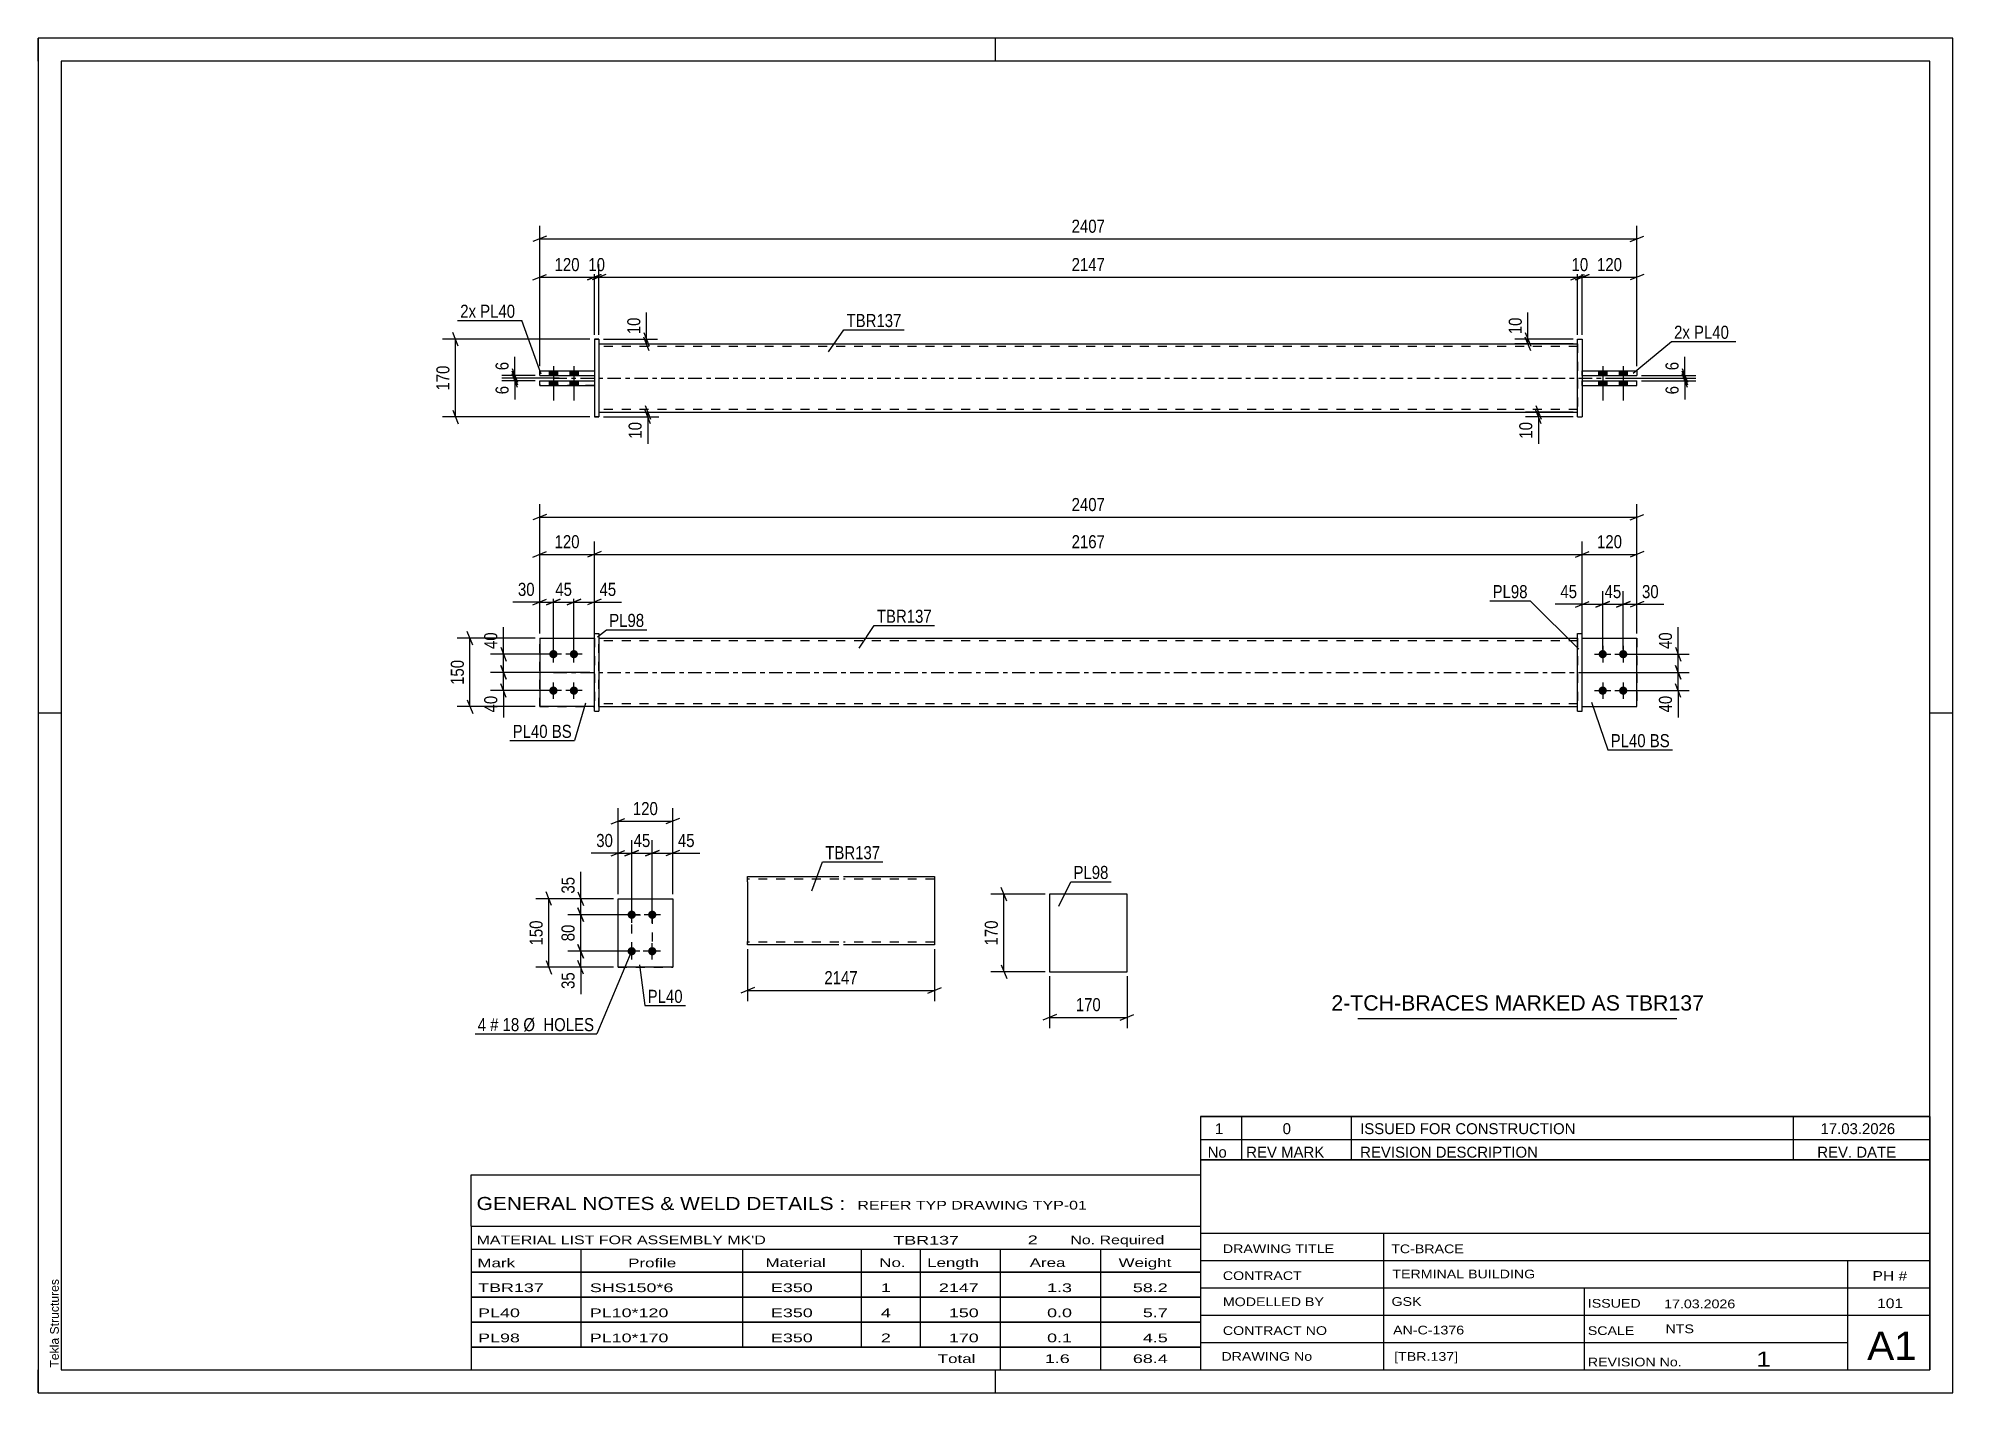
# Paper-space layout 'Layout1' of a CAD drawing. Header units: millimetres. Extents: x 0 to 420, y 0 to 297.
# The model-space entities are those that its viewports show. They can reach past a viewport. Long polylines and large blocks are cut down to what shows.
import ezdxf

# ---------------------------------------------------------------- set-up
doc = ezdxf.new("R2010")
doc.units = ezdxf.units.MM
doc.linetypes.add('DXK_LINE_DOT2', pattern=[3.9198, 1.9599, -1.9599])
doc.linetypes.add('DXK_LINE_DOT3', pattern=[5.9187, 2.979, -0.9799, 0.9799, -0.9799])
doc.layers.add('Viewport layer', color=7, linetype='Continuous', plot=False)
doc.styles.add('Arial', font='ARIAL.TTF', dxfattribs={"height": 0.2})
doc.styles.add('Arial Narrow', font='ARIALN.TTF', dxfattribs={"height": 0.2})

# ---------------------------------------------------------------- blocks, each defined once
blk = doc.blocks.new('Unknown-580573342-1163')
at = {"color": 5, "linetype": 'Continuous'}
for p, q in [((420, 297), (0, 297)), ((0, 297), (0, 0)), ((0, 292), (0, 297)), ((210, 292), (210, 297)), ((420, 0), (420, 297)), ((415, 292), (5, 292)), ((5, 292), (5, 5)), ((415, 5), (415, 292)), ((5, 149), (0, 149)), ((420, 149), (415, 149)), ((0, 0), (0, 5)), ((5, 5), (415, 5)), ((210, 0), (210, 5)), ((0, 0), (420, 0))]:
    blk.add_line(p, q, dxfattribs=at)
at = {"color": 174, "linetype": 'Continuous', "style": 'Arial'}
blk.add_text('Tekla Structures', height=1.9102, rotation=90, dxfattribs=at).set_placement((4.5, 5.5))
blk = doc.blocks.new('Part-580573342-1794 - 1738')
at = {"color": 2, "linetype": 'Continuous'}
for p, q in [((110.01, 165.45), (122.01, 165.45)), ((110.01, 165.45), (110.01, 150.45)), ((122.01, 150.45), (110.01, 150.45)), ((110.01, 150.45), (110.01, 150.45))]:
    blk.add_line(p, q, dxfattribs=at)
at = {"color": 7, "linetype": 'DXK_LINE_DOT2'}
for p, q in [((110.01, 165.45), (122.01, 165.45)), ((122.01, 165.45), (122.01, 165.45)), ((122.01, 165.45), (122.01, 150.45)), ((110.01, 150.45), (122.01, 150.45))]:
    blk.add_line(p, q, dxfattribs=at)
blk = doc.blocks.new('Part-580573342-1769 - 1738')
at = {"color": 2, "linetype": 'Continuous'}
for p, q in [((338.71, 165.45), (350.71, 165.45)), ((350.71, 165.45), (350.71, 165.45)), ((350.71, 150.45), (350.71, 165.45)), ((338.71, 150.45), (350.71, 150.45))]:
    blk.add_line(p, q, dxfattribs=at)
at = {"color": 7, "linetype": 'DXK_LINE_DOT2'}
for p, q in [((338.71, 165.45), (350.71, 165.45)), ((338.71, 150.45), (338.71, 165.45)), ((350.71, 165.45), (350.71, 165.45)), ((338.71, 150.45), (338.71, 150.45)), ((338.71, 150.45), (350.71, 150.45))]:
    blk.add_line(p, q, dxfattribs=at)
blk = doc.blocks.new('Part-580573342-1764 - 1738')
at = {"color": 7, "linetype": 'DXK_LINE_DOT2'}
for p, q in [((338.71, 165.45), (350.71, 165.45)), ((338.71, 150.45), (338.71, 165.45)), ((338.71, 165.45), (350.71, 165.45)), ((350.71, 165.45), (350.71, 165.45)), ((350.71, 165.45), (350.71, 150.45)), ((338.71, 150.45), (338.71, 150.45)), ((338.71, 150.45), (350.71, 150.45)), ((338.71, 150.45), (350.71, 150.45))]:
    blk.add_line(p, q, dxfattribs=at)
blk = doc.blocks.new('Part-580573342-1784 - 1738')
at = {"color": 2, "linetype": 'Continuous'}
for p, q in [((337.71, 166.45), (338.71, 166.45)), ((337.71, 149.45), (337.71, 166.45)), ((338.71, 149.45), (338.71, 166.45)), ((337.71, 149.45), (337.71, 149.45)), ((337.71, 149.45), (338.71, 149.45))]:
    blk.add_line(p, q, dxfattribs=at)
at = {"color": 7, "linetype": 'DXK_LINE_DOT2'}
for p, q in [((337.71, 166.45), (338.71, 166.45)), ((337.71, 149.45), (338.71, 149.45))]:
    blk.add_line(p, q, dxfattribs=at)
blk = doc.blocks.new('Part-580573342-1799 - 1738')
at = {"color": 2, "linetype": 'Continuous'}
for p, q in [((122.01, 166.45), (123.01, 166.45)), ((122.01, 149.45), (122.01, 166.45)), ((123.01, 166.45), (123.01, 166.45)), ((123.01, 166.45), (123.01, 149.45)), ((122.01, 149.45), (123.01, 149.45))]:
    blk.add_line(p, q, dxfattribs=at)
at = {"color": 7, "linetype": 'DXK_LINE_DOT2'}
for p, q in [((122.01, 166.45), (123.01, 166.45)), ((122.01, 149.45), (123.01, 149.45))]:
    blk.add_line(p, q, dxfattribs=at)
blk = doc.blocks.new('Part-580573342-1789 - 1738')
at = {"color": 7, "linetype": 'DXK_LINE_DOT2'}
for p, q in [((110.01, 165.45), (122.01, 165.45)), ((110.01, 165.45), (122.01, 165.45)), ((110.01, 150.45), (110.01, 165.45)), ((122.01, 165.45), (122.01, 165.45)), ((122.01, 165.45), (122.01, 150.45)), ((110.01, 150.45), (122.01, 150.45)), ((122.01, 150.45), (110.01, 150.45)), ((110.01, 150.45), (110.01, 150.45))]:
    blk.add_line(p, q, dxfattribs=at)
blk = doc.blocks.new('Part-580573342-1804 - 1738')
at = {"color": 2, "linetype": 'Continuous'}
for p, q in [((123.01, 165.45), (337.71, 165.45)), ((123.01, 150.45), (337.71, 150.45))]:
    blk.add_line(p, q, dxfattribs=at)
at = {"color": 7, "linetype": 'DXK_LINE_DOT2'}
for p, q in [((123.01, 150.45), (123.01, 165.45)), ((337.71, 164.85), (123.01, 164.85)), ((337.71, 165.45), (337.71, 150.45)), ((337.71, 151.05), (123.01, 151.05))]:
    blk.add_line(p, q, dxfattribs=at)
at = {"color": 7, "linetype": 'DXK_LINE_DOT3'}
blk.add_line((113.01, 157.95), (347.71, 157.95), dxfattribs=at)
blk = doc.blocks.new('Bolt-580573342-1805 - 1738')
at = {"linetype": 'Continuous'}
for points in [[(343.21, 162.85), (343.4, 162.83), (343.58, 162.78), (343.74, 162.68), (343.88, 162.56), (343.99, 162.4), (344.07, 162.23), (344.11, 162.05), (344.11, 161.86), (344.07, 161.68), (343.99, 161.5), (343.88, 161.35), (343.74, 161.23), (343.58, 161.13), (343.4, 161.07), (343.21, 161.05), (343.02, 161.07), (342.85, 161.13), (342.68, 161.23), (342.54, 161.35), (342.43, 161.5), (342.36, 161.68), (342.32, 161.86), (342.32, 162.05), (342.36, 162.23), (342.43, 162.4), (342.54, 162.56), (342.68, 162.68), (342.85, 162.78), (343.02, 162.83)], [(347.71, 162.85), (347.9, 162.83), (348.08, 162.78), (348.24, 162.68), (348.38, 162.56), (348.49, 162.4), (348.57, 162.23), (348.61, 162.05), (348.61, 161.86), (348.57, 161.68), (348.49, 161.5), (348.38, 161.35), (348.24, 161.23), (348.08, 161.13), (347.9, 161.07), (347.71, 161.05), (347.52, 161.07), (347.35, 161.13), (347.18, 161.23), (347.04, 161.35), (346.93, 161.5), (346.86, 161.68), (346.82, 161.86), (346.82, 162.05), (346.86, 162.23), (346.93, 162.4), (347.04, 162.56), (347.18, 162.68), (347.35, 162.78), (347.52, 162.83)], [(343.21, 154.85), (343.4, 154.83), (343.58, 154.78), (343.74, 154.68), (343.88, 154.56), (343.99, 154.4), (344.07, 154.23), (344.11, 154.05), (344.11, 153.86), (344.07, 153.68), (343.99, 153.5), (343.88, 153.35), (343.74, 153.23), (343.58, 153.13), (343.4, 153.07), (343.21, 153.05), (343.02, 153.07), (342.85, 153.13), (342.68, 153.23), (342.54, 153.35), (342.43, 153.5), (342.36, 153.68), (342.32, 153.86), (342.32, 154.05), (342.36, 154.23), (342.43, 154.4), (342.54, 154.56), (342.68, 154.68), (342.85, 154.78), (343.02, 154.83)], [(347.71, 154.85), (347.9, 154.83), (348.08, 154.78), (348.24, 154.68), (348.38, 154.56), (348.49, 154.4), (348.57, 154.23), (348.61, 154.05), (348.61, 153.86), (348.57, 153.68), (348.49, 153.5), (348.38, 153.35), (348.24, 153.23), (348.08, 153.13), (347.9, 153.07), (347.71, 153.05), (347.52, 153.07), (347.35, 153.13), (347.18, 153.23), (347.04, 153.35), (346.93, 153.5), (346.86, 153.68), (346.82, 153.86), (346.82, 154.05), (346.86, 154.23), (346.93, 154.4), (347.04, 154.56), (347.18, 154.68), (347.35, 154.78), (347.52, 154.83)]]:
    blk.add_hatch(color=1, dxfattribs=at).paths.add_polyline_path(points)
at = {"color": 1, "linetype": 'Continuous'}
for p, q in [((341.41, 161.95), (345.01, 161.95)), ((343.21, 163.75), (343.21, 160.15)), ((345.91, 161.95), (349.51, 161.95)), ((347.71, 163.75), (347.71, 160.15)), ((343.21, 155.75), (343.21, 152.15)), ((347.71, 155.75), (347.71, 152.15)), ((341.41, 153.95), (345.01, 153.95)), ((345.91, 153.95), (349.51, 153.95))]:
    blk.add_line(p, q, dxfattribs=at)
blk = doc.blocks.new('Bolt-580573342-1806 - 1738')
at = {"linetype": 'Continuous'}
for points in [[(113.01, 162.85), (113.2, 162.83), (113.37, 162.78), (113.54, 162.68), (113.68, 162.56), (113.79, 162.4), (113.86, 162.23), (113.9, 162.05), (113.9, 161.86), (113.86, 161.68), (113.79, 161.5), (113.68, 161.35), (113.54, 161.23), (113.37, 161.13), (113.2, 161.07), (113.01, 161.05), (112.82, 161.07), (112.64, 161.13), (112.48, 161.23), (112.34, 161.35), (112.23, 161.5), (112.15, 161.68), (112.11, 161.86), (112.11, 162.05), (112.15, 162.23), (112.23, 162.4), (112.34, 162.56), (112.48, 162.68), (112.64, 162.78), (112.82, 162.83)], [(117.51, 162.85), (117.7, 162.83), (117.87, 162.78), (118.04, 162.68), (118.18, 162.56), (118.29, 162.4), (118.36, 162.23), (118.4, 162.05), (118.4, 161.86), (118.36, 161.68), (118.29, 161.5), (118.18, 161.35), (118.04, 161.23), (117.87, 161.13), (117.7, 161.07), (117.51, 161.05), (117.32, 161.07), (117.14, 161.13), (116.98, 161.23), (116.84, 161.35), (116.73, 161.5), (116.65, 161.68), (116.61, 161.86), (116.61, 162.05), (116.65, 162.23), (116.73, 162.4), (116.84, 162.56), (116.98, 162.68), (117.14, 162.78), (117.32, 162.83)], [(113.01, 154.85), (113.2, 154.83), (113.37, 154.78), (113.54, 154.68), (113.68, 154.56), (113.79, 154.4), (113.86, 154.23), (113.9, 154.05), (113.9, 153.86), (113.86, 153.68), (113.79, 153.5), (113.68, 153.35), (113.54, 153.23), (113.37, 153.13), (113.2, 153.07), (113.01, 153.05), (112.82, 153.07), (112.64, 153.13), (112.48, 153.23), (112.34, 153.35), (112.23, 153.5), (112.15, 153.68), (112.11, 153.86), (112.11, 154.05), (112.15, 154.23), (112.23, 154.4), (112.34, 154.56), (112.48, 154.68), (112.64, 154.78), (112.82, 154.83)], [(117.51, 154.85), (117.7, 154.83), (117.87, 154.78), (118.04, 154.68), (118.18, 154.56), (118.29, 154.4), (118.36, 154.23), (118.4, 154.05), (118.4, 153.86), (118.36, 153.68), (118.29, 153.5), (118.18, 153.35), (118.04, 153.23), (117.87, 153.13), (117.7, 153.07), (117.51, 153.05), (117.32, 153.07), (117.14, 153.13), (116.98, 153.23), (116.84, 153.35), (116.73, 153.5), (116.65, 153.68), (116.61, 153.86), (116.61, 154.05), (116.65, 154.23), (116.73, 154.4), (116.84, 154.56), (116.98, 154.68), (117.14, 154.78), (117.32, 154.83)]]:
    blk.add_hatch(color=1, dxfattribs=at).paths.add_polyline_path(points)
at = {"color": 1, "linetype": 'Continuous'}
for p, q in [((114.81, 161.95), (111.21, 161.95)), ((113.01, 160.15), (113.01, 163.75)), ((119.31, 161.95), (115.71, 161.95)), ((117.51, 160.15), (117.51, 163.75)), ((113.01, 152.15), (113.01, 155.75)), ((117.51, 152.15), (117.51, 155.75)), ((114.81, 153.95), (111.21, 153.95)), ((119.31, 153.95), (115.71, 153.95))]:
    blk.add_line(p, q, dxfattribs=at)
blk = doc.blocks.new('Part-580573342-1418 - 1390')
at = {"color": 2, "linetype": 'Continuous'}
for p, q in [((338.71, 224.09), (350.71, 224.09)), ((338.71, 223.09), (350.71, 223.09)), ((350.71, 224.09), (350.71, 223.09))]:
    blk.add_line(p, q, dxfattribs=at)
at = {"color": 7, "linetype": 'DXK_LINE_DOT2'}
for p, q in [((338.71, 223.09), (338.71, 224.09)), ((338.71, 224.09), (350.71, 224.09)), ((338.71, 223.09), (350.71, 223.09)), ((350.71, 224.09), (350.71, 224.09))]:
    blk.add_line(p, q, dxfattribs=at)
blk = doc.blocks.new('Part-580573342-1445 - 1390')
at = {"color": 2, "linetype": 'Continuous'}
for p, q in [((123.01, 229.99), (337.71, 229.99)), ((123.01, 214.99), (337.71, 214.99))]:
    blk.add_line(p, q, dxfattribs=at)
at = {"color": 7, "linetype": 'DXK_LINE_DOT2'}
for p, q in [((123.01, 229.99), (123.01, 214.99)), ((337.71, 229.39), (123.01, 229.39)), ((337.71, 229.99), (337.71, 214.99)), ((337.71, 215.59), (123.01, 215.59))]:
    blk.add_line(p, q, dxfattribs=at)
at = {"color": 7, "linetype": 'DXK_LINE_DOT3'}
blk.add_line((113.01, 222.49), (347.71, 222.49), dxfattribs=at)
blk = doc.blocks.new('Bolt-580573342-1429 - 1390')
at = {"linetype": 'Continuous'}
for points in [[(112.11, 223.09), (113.91, 223.09), (113.91, 224.09), (112.11, 224.09)], [(112.11, 223.09), (113.91, 223.09), (113.91, 224.09), (112.11, 224.09)], [(116.61, 223.09), (118.41, 223.09), (118.41, 224.09), (116.61, 224.09)], [(116.61, 223.09), (118.41, 223.09), (118.41, 224.09), (116.61, 224.09)], [(112.11, 220.89), (113.91, 220.89), (113.91, 221.89), (112.11, 221.89)], [(112.11, 220.89), (113.91, 220.89), (113.91, 221.89), (112.11, 221.89)], [(116.61, 220.89), (118.41, 220.89), (118.41, 221.89), (116.61, 221.89)], [(116.61, 220.89), (118.41, 220.89), (118.41, 221.89), (116.61, 221.89)]]:
    blk.add_hatch(color=1, dxfattribs=at).paths.add_polyline_path(points)
at = {"color": 1, "linetype": 'Continuous'}
for p, q in [((112.11, 224.09), (112.11, 223.09)), ((112.11, 224.09), (112.11, 223.09)), ((113.01, 225.09), (113.01, 217.59)), ((113.01, 225.09), (113.01, 217.59)), ((113.91, 224.09), (113.91, 223.09)), ((113.91, 224.09), (113.91, 223.09)), ((116.61, 224.09), (116.61, 223.09)), ((116.61, 224.09), (116.61, 223.09)), ((117.51, 225.09), (117.51, 217.59)), ((117.51, 225.09), (117.51, 217.59)), ((118.41, 224.09), (118.41, 223.09)), ((118.41, 224.09), (118.41, 223.09)), ((112.11, 221.89), (112.11, 220.89)), ((112.11, 221.89), (112.11, 220.89)), ((113.91, 221.89), (113.91, 220.89)), ((113.91, 221.89), (113.91, 220.89)), ((116.61, 221.89), (116.61, 220.89)), ((116.61, 221.89), (116.61, 220.89)), ((118.41, 221.89), (118.41, 220.89)), ((118.41, 221.89), (118.41, 220.89))]:
    blk.add_line(p, q, dxfattribs=at)
blk = doc.blocks.new('Part-580573342-1446 - 1390')
at = {"color": 2, "linetype": 'Continuous'}
for p, q in [((122.01, 230.99), (123.01, 230.99)), ((122.01, 230.99), (122.01, 213.99)), ((123.01, 230.99), (123.01, 230.99)), ((123.01, 230.99), (123.01, 213.99)), ((123.01, 213.99), (122.01, 213.99)), ((122.01, 213.99), (122.01, 213.99))]:
    blk.add_line(p, q, dxfattribs=at)
at = {"color": 7, "linetype": 'DXK_LINE_DOT2'}
for p, q in [((123.01, 230.99), (122.01, 230.99)), ((123.01, 230.99), (123.01, 230.99)), ((122.01, 213.99), (123.01, 213.99))]:
    blk.add_line(p, q, dxfattribs=at)
blk = doc.blocks.new('Bolt-580573342-1430 - 1390')
at = {"linetype": 'Continuous'}
for points in [[(344.11, 224.09), (342.31, 224.09), (342.31, 223.09), (344.11, 223.09)], [(344.11, 224.09), (342.31, 224.09), (342.31, 223.09), (344.11, 223.09)], [(348.61, 224.09), (346.81, 224.09), (346.81, 223.09), (348.61, 223.09)], [(348.61, 224.09), (346.81, 224.09), (346.81, 223.09), (348.61, 223.09)], [(344.11, 221.89), (342.31, 221.89), (342.31, 220.89), (344.11, 220.89)], [(344.11, 221.89), (342.31, 221.89), (342.31, 220.89), (344.11, 220.89)], [(348.61, 221.89), (346.81, 221.89), (346.81, 220.89), (348.61, 220.89)], [(348.61, 221.89), (346.81, 221.89), (346.81, 220.89), (348.61, 220.89)]]:
    blk.add_hatch(color=1, dxfattribs=at).paths.add_polyline_path(points)
at = {"color": 1, "linetype": 'Continuous'}
for p, q in [((342.31, 224.09), (342.31, 223.09)), ((342.31, 224.09), (342.31, 223.09)), ((343.21, 225.09), (343.21, 217.59)), ((343.21, 225.09), (343.21, 217.59)), ((344.11, 224.09), (344.11, 223.09)), ((344.11, 224.09), (344.11, 223.09)), ((346.81, 224.09), (346.81, 223.09)), ((346.81, 224.09), (346.81, 223.09)), ((347.71, 225.09), (347.71, 217.59)), ((347.71, 225.09), (347.71, 217.59)), ((348.61, 224.09), (348.61, 223.09)), ((348.61, 224.09), (348.61, 223.09)), ((342.31, 221.89), (342.31, 220.89)), ((342.31, 221.89), (342.31, 220.89)), ((344.11, 221.89), (344.11, 220.89)), ((344.11, 221.89), (344.11, 220.89)), ((346.81, 221.89), (346.81, 220.89)), ((346.81, 221.89), (346.81, 220.89)), ((348.61, 221.89), (348.61, 220.89)), ((348.61, 221.89), (348.61, 220.89))]:
    blk.add_line(p, q, dxfattribs=at)
blk = doc.blocks.new('Part-580573342-1451 - 1390')
at = {"color": 2, "linetype": 'Continuous'}
for p, q in [((110.01, 221.89), (122.01, 221.89)), ((110.01, 220.89), (110.01, 221.89)), ((110.01, 220.89), (122.01, 220.89)), ((110.01, 220.89), (110.01, 220.89))]:
    blk.add_line(p, q, dxfattribs=at)
at = {"color": 7, "linetype": 'DXK_LINE_DOT2'}
for p, q in [((110.01, 221.89), (122.01, 221.89)), ((122.01, 220.89), (110.01, 220.89)), ((122.01, 221.89), (122.01, 220.89))]:
    blk.add_line(p, q, dxfattribs=at)
blk = doc.blocks.new('Part-580573342-1456 - 1390')
at = {"color": 2, "linetype": 'Continuous'}
for p, q in [((110.01, 224.09), (122.01, 224.09)), ((110.01, 223.09), (110.01, 224.09)), ((110.01, 223.09), (122.01, 223.09)), ((110.01, 223.09), (110.01, 223.09))]:
    blk.add_line(p, q, dxfattribs=at)
at = {"color": 7, "linetype": 'DXK_LINE_DOT2'}
for p, q in [((110.01, 224.09), (122.01, 224.09)), ((110.01, 224.09), (110.01, 224.09)), ((110.01, 223.09), (122.01, 223.09)), ((122.01, 224.09), (122.01, 223.09))]:
    blk.add_line(p, q, dxfattribs=at)
blk = doc.blocks.new('Part-580573342-1457 - 1390')
at = {"color": 2, "linetype": 'Continuous'}
for p, q in [((337.71, 230.99), (337.71, 230.99)), ((337.71, 213.99), (337.71, 230.99)), ((337.71, 230.99), (338.71, 230.99)), ((338.71, 230.99), (338.71, 230.99)), ((338.71, 230.99), (338.71, 213.99)), ((337.71, 213.99), (338.71, 213.99)), ((337.71, 213.99), (337.71, 213.99)), ((338.71, 213.99), (338.71, 213.99))]:
    blk.add_line(p, q, dxfattribs=at)
at = {"color": 7, "linetype": 'DXK_LINE_DOT2'}
for p, q in [((337.71, 230.99), (337.71, 230.99)), ((337.71, 230.99), (338.71, 230.99)), ((337.71, 213.99), (338.71, 213.99))]:
    blk.add_line(p, q, dxfattribs=at)
blk = doc.blocks.new('Part-580573342-1462 - 1390')
at = {"color": 2, "linetype": 'Continuous'}
for p, q in [((338.71, 221.89), (350.71, 221.89)), ((338.71, 220.89), (350.71, 220.89)), ((350.71, 220.89), (350.71, 221.89))]:
    blk.add_line(p, q, dxfattribs=at)
at = {"color": 7, "linetype": 'DXK_LINE_DOT2'}
for p, q in [((338.71, 220.89), (338.71, 221.89)), ((338.71, 221.89), (350.71, 221.89)), ((338.71, 220.89), (350.71, 220.89))]:
    blk.add_line(p, q, dxfattribs=at)
blk = doc.blocks.new('Bolt-580573342-2158 - 2123')
at = {"linetype": 'Continuous'}
for points in [[(130.19, 103.91), (130, 103.93), (129.82, 103.99), (129.66, 104.09), (129.52, 104.21), (129.41, 104.36), (129.33, 104.54), (129.3, 104.72), (129.3, 104.91), (129.33, 105.09), (129.41, 105.26), (129.52, 105.42), (129.66, 105.54), (129.82, 105.64), (130, 105.69), (130.19, 105.71), (130.38, 105.69), (130.56, 105.64), (130.72, 105.54), (130.86, 105.42), (130.97, 105.26), (131.05, 105.09), (131.09, 104.91), (131.09, 104.72), (131.05, 104.54), (130.97, 104.36), (130.86, 104.21), (130.72, 104.09), (130.56, 103.99), (130.38, 103.93)], [(134.69, 103.91), (134.5, 103.93), (134.32, 103.99), (134.16, 104.09), (134.02, 104.21), (133.91, 104.36), (133.83, 104.54), (133.8, 104.72), (133.8, 104.91), (133.83, 105.09), (133.91, 105.26), (134.02, 105.42), (134.16, 105.54), (134.32, 105.64), (134.5, 105.69), (134.69, 105.71), (134.88, 105.69), (135.06, 105.64), (135.22, 105.54), (135.36, 105.42), (135.47, 105.26), (135.55, 105.09), (135.59, 104.91), (135.59, 104.72), (135.55, 104.54), (135.47, 104.36), (135.36, 104.21), (135.22, 104.09), (135.06, 103.99), (134.88, 103.93)], [(130.19, 95.91), (130, 95.93), (129.82, 95.99), (129.66, 96.09), (129.52, 96.21), (129.41, 96.36), (129.33, 96.54), (129.3, 96.72), (129.3, 96.91), (129.33, 97.09), (129.41, 97.26), (129.52, 97.42), (129.66, 97.54), (129.82, 97.64), (130, 97.69), (130.19, 97.71), (130.38, 97.69), (130.56, 97.64), (130.72, 97.54), (130.86, 97.42), (130.97, 97.26), (131.05, 97.09), (131.09, 96.91), (131.09, 96.72), (131.05, 96.54), (130.97, 96.36), (130.86, 96.21), (130.72, 96.09), (130.56, 95.99), (130.38, 95.93)], [(134.69, 95.91), (134.5, 95.93), (134.32, 95.99), (134.16, 96.09), (134.02, 96.21), (133.91, 96.36), (133.83, 96.54), (133.8, 96.72), (133.8, 96.91), (133.83, 97.09), (133.91, 97.26), (134.02, 97.42), (134.16, 97.54), (134.32, 97.64), (134.5, 97.69), (134.69, 97.71), (134.88, 97.69), (135.06, 97.64), (135.22, 97.54), (135.36, 97.42), (135.47, 97.26), (135.55, 97.09), (135.59, 96.91), (135.59, 96.72), (135.55, 96.54), (135.47, 96.36), (135.36, 96.21), (135.22, 96.09), (135.06, 95.99), (134.88, 95.93)]]:
    blk.add_hatch(color=1, dxfattribs=at).paths.add_polyline_path(points)
at = {"color": 1, "linetype": 'Continuous'}
for p, q in [((130.19, 103.01), (130.19, 106.61)), ((134.69, 103.01), (134.69, 106.61)), ((131.99, 104.81), (128.39, 104.81)), ((136.49, 104.81), (132.89, 104.81)), ((131.99, 96.81), (128.39, 96.81)), ((130.19, 95.01), (130.19, 98.61)), ((136.49, 96.81), (132.89, 96.81)), ((134.69, 95.01), (134.69, 98.61))]:
    blk.add_line(p, q, dxfattribs=at)
blk = doc.blocks.new('Part-580573342-2163 - 2123')
at = {"color": 2, "linetype": 'Continuous'}
for p, q in [((127.19, 108.31), (139.19, 108.31)), ((127.19, 93.31), (127.19, 108.31)), ((139.19, 108.31), (139.19, 108.31)), ((139.19, 108.31), (139.19, 93.31)), ((139.19, 93.31), (127.19, 93.31)), ((127.19, 93.31), (127.19, 93.31))]:
    blk.add_line(p, q, dxfattribs=at)
at = {"color": 7, "linetype": 'DXK_LINE_DOT2'}
for p, q in [((127.19, 108.31), (139.19, 108.31)), ((127.19, 93.31), (139.19, 93.31)), ((127.19, 93.31), (127.19, 93.31))]:
    blk.add_line(p, q, dxfattribs=at)
blk = doc.blocks.new('Part-580573342-2294 - 2288')
at = {"color": 2, "linetype": 'Continuous'}
for p, q in [((238.86, 109.31), (221.86, 109.31)), ((221.86, 109.31), (221.86, 92.31)), ((238.86, 92.31), (238.86, 109.31)), ((221.86, 92.31), (238.86, 92.31))]:
    blk.add_line(p, q, dxfattribs=at)
blk = doc.blocks.new('Part-580573342-2321 - 2313')
at = {"color": 2, "linetype": 'Continuous'}
for p, q in [((155.62, 112.03), (155.62, 113.23)), ((155.62, 113.23), (175.62, 113.23)), ((155.62, 112.03), (155.62, 98.97)), ((176.62, 113.23), (196.62, 113.23)), ((196.62, 113.23), (196.62, 113.14)), ((196.62, 113.14), (196.62, 112.03)), ((196.62, 112.03), (196.62, 98.23)), ((155.62, 98.32), (155.62, 98.97)), ((155.62, 98.23), (155.62, 98.32)), ((175.62, 98.23), (155.62, 98.23)), ((196.62, 98.23), (176.62, 98.23))]:
    blk.add_line(p, q, dxfattribs=at)
at = {"color": 7, "linetype": 'DXK_LINE_DOT2'}
for p, q in [((175.62, 112.63), (155.62, 112.63)), ((196.62, 112.63), (176.62, 112.63)), ((196.62, 112.88), (196.62, 112.03)), ((155.62, 98.97), (155.62, 98.58)), ((155.62, 98.83), (155.62, 98.88)), ((175.62, 98.83), (155.62, 98.83)), ((196.62, 98.83), (176.62, 98.83)), ((196.62, 98.88), (196.62, 98.97)), ((196.62, 98.83), (196.62, 98.88)), ((196.62, 98.83), (196.62, 98.88))]:
    blk.add_line(p, q, dxfattribs=at)
blk = doc.blocks.new('Rectangle-580573342-2273 - 2123')
at = {"color": 1, "linetype": 'DXK_LINE_DOT2'}
blk.add_lwpolyline([(130.19, 104.81), (134.69, 104.81), (134.69, 96.81), (130.19, 96.81), (130.19, 104.81)], close=True, dxfattribs=at)
blk = doc.blocks.new('StraightDimension-580573342-1826 - 1738')
at = {"color": 7, "linetype": 'Continuous'}
for p, q in [((341.71, 172.29), (344.71, 173.49)), ((343.21, 162.95), (343.21, 175.74)), ((343.21, 172.89), (347.71, 172.89)), ((349.21, 173.49), (346.21, 172.29)), ((347.71, 162.95), (347.71, 175.74))]:
    blk.add_line(p, q, dxfattribs=at)
at = {"color": 0}
blk.add_wipeout([(347.89, 173.64), (347.89, 177.84), (343.03, 177.84), (343.03, 173.64)], dxfattribs=at)
at = {"color": 3, "style": 'Arial Narrow'}
blk.add_text('45', height=2.863, dxfattribs=at).set_placement((343.63, 174.24))
blk = doc.blocks.new('StraightDimension-580573342-1914 - 1738')
at = {"color": 7, "linetype": 'Continuous'}
for p, q in [((122.01, 158.95), (122.01, 186.68)), ((338.71, 166.45), (338.71, 186.68)), ((123.51, 184.43), (120.51, 183.23)), ((122.01, 183.83), (338.71, 183.83)), ((337.21, 183.23), (340.21, 184.43))]:
    blk.add_line(p, q, dxfattribs=at)
at = {"color": 0}
blk.add_wipeout([(234.62, 184.58), (234.62, 188.78), (226.1, 188.78), (226.1, 184.58)], dxfattribs=at)
at = {"color": 3, "style": 'Arial Narrow'}
blk.add_text('2167', height=2.863, dxfattribs=at).set_placement((226.7, 185.18))
blk = doc.blocks.new('StraightDimension-580573342-1991 - 1738')
at = {"color": 7, "linetype": 'Continuous'}
for p, q in [((121.01, 157.95), (99.19, 157.95)), ((101.44, 159.45), (102.64, 156.45)), ((102.64, 152.45), (101.44, 155.45)), ((102.04, 153.95), (102.04, 157.95)), ((112.01, 153.95), (99.19, 153.95))]:
    blk.add_line(p, q, dxfattribs=at)
at = {"color": 0}
blk.add_wipeout([(101.29, 153.43), (97.09, 153.43), (97.09, 148.57), (101.29, 148.57)], dxfattribs=at)
at = {"color": 7, "linetype": 'Continuous'}
blk.add_line((102.04, 153.95), (102.04, 148.05), dxfattribs=at)
blk.add_line((102.04, 153.95), (102.04, 148.05), dxfattribs=at)
at = {"color": 3, "style": 'Arial Narrow'}
blk.add_text('40', height=2.863, rotation=90.0002, dxfattribs=at).set_placement((100.69, 149.17))
blk = doc.blocks.new('StraightDimension-580573342-1974 - 1738')
at = {"color": 7, "linetype": 'Continuous'}
for p, q in [((116.01, 172.78), (119.01, 173.98)), ((117.51, 162.95), (117.51, 176.23)), ((117.51, 173.38), (122.01, 173.38)), ((123.51, 173.98), (120.51, 172.78)), ((122.01, 166.45), (122.01, 176.23))]:
    blk.add_line(p, q, dxfattribs=at)
at = {"color": 0}
blk.add_wipeout([(127.39, 174.13), (127.39, 178.33), (122.53, 178.33), (122.53, 174.13)], dxfattribs=at)
at = {"color": 7, "linetype": 'Continuous'}
blk.add_line((122.01, 173.38), (127.92, 173.38), dxfattribs=at)
blk.add_line((122.01, 173.38), (127.92, 173.38), dxfattribs=at)
at = {"color": 3, "style": 'Arial Narrow'}
blk.add_text('45', height=2.863, dxfattribs=at).set_placement((123.13, 174.73))
blk = doc.blocks.new('StraightDimension-580573342-2000 - 1738')
at = {"color": 7, "linetype": 'Continuous'}
for p, q in [((112.01, 161.95), (99.19, 161.95)), ((101.44, 163.45), (102.64, 160.45)), ((102.04, 157.95), (102.04, 161.95)), ((121.01, 157.95), (99.19, 157.95)), ((102.64, 156.45), (101.44, 159.45))]:
    blk.add_line(p, q, dxfattribs=at)
at = {"color": 0}
blk.add_wipeout([(101.29, 167.34), (97.09, 167.34), (97.09, 162.48), (101.29, 162.48)], dxfattribs=at)
at = {"color": 7, "linetype": 'Continuous'}
blk.add_line((102.04, 161.95), (102.04, 167.86), dxfattribs=at)
blk.add_line((102.04, 161.95), (102.04, 167.86), dxfattribs=at)
at = {"color": 3, "style": 'Arial Narrow'}
blk.add_text('40', height=2.863, rotation=90.0002, dxfattribs=at).set_placement((100.69, 163.08))
blk = doc.blocks.new('StraightDimension-580573342-1810 - 1738')
at = {"color": 7, "linetype": 'Continuous'}
for p, q in [((346.21, 172.29), (349.21, 173.49)), ((347.71, 162.95), (347.71, 175.74)), ((347.71, 172.89), (350.71, 172.89)), ((352.21, 173.49), (349.21, 172.29)), ((350.71, 166.45), (350.71, 175.74))]:
    blk.add_line(p, q, dxfattribs=at)
at = {"color": 0}
blk.add_wipeout([(356.09, 173.64), (356.09, 177.84), (351.24, 177.84), (351.24, 173.64)], dxfattribs=at)
at = {"color": 7, "linetype": 'Continuous'}
blk.add_line((350.71, 172.89), (356.62, 172.89), dxfattribs=at)
blk.add_line((350.71, 172.89), (356.62, 172.89), dxfattribs=at)
at = {"color": 3, "style": 'Arial Narrow'}
blk.add_text('30', height=2.863, dxfattribs=at).set_placement((351.84, 174.24))
blk = doc.blocks.new('StraightDimension-580573342-1839 - 1738')
at = {"color": 7, "linetype": 'Continuous'}
for p, q in [((337.21, 172.29), (340.21, 173.49)), ((338.71, 166.45), (338.71, 175.74)), ((338.71, 172.89), (343.21, 172.89)), ((344.71, 173.49), (341.71, 172.29)), ((343.21, 162.95), (343.21, 175.74))]:
    blk.add_line(p, q, dxfattribs=at)
at = {"color": 0}
blk.add_wipeout([(338.19, 173.64), (338.19, 177.84), (333.33, 177.84), (333.33, 173.64)], dxfattribs=at)
at = {"color": 7, "linetype": 'Continuous'}
blk.add_line((338.71, 172.89), (332.81, 172.89), dxfattribs=at)
blk.add_line((338.71, 172.89), (332.81, 172.89), dxfattribs=at)
at = {"color": 3, "style": 'Arial Narrow'}
blk.add_text('45', height=2.863, dxfattribs=at).set_placement((333.93, 174.24))
blk = doc.blocks.new('StraightDimension-580573342-1856 - 1738')
at = {"color": 7, "linetype": 'Continuous'}
for p, q in [((110.01, 166.45), (110.01, 194.83)), ((350.71, 166.45), (350.71, 194.83)), ((111.51, 192.58), (108.51, 191.38)), ((110.01, 191.98), (350.71, 191.98)), ((349.21, 191.38), (352.21, 192.58))]:
    blk.add_line(p, q, dxfattribs=at)
at = {"color": 0}
blk.add_wipeout([(234.62, 192.73), (234.62, 196.93), (226.1, 196.93), (226.1, 192.73)], dxfattribs=at)
at = {"color": 3, "style": 'Arial Narrow'}
blk.add_text('2407', height=2.863, dxfattribs=at).set_placement((226.7, 193.33))
blk = doc.blocks.new('StraightDimension-580573342-1876 - 1738')
at = {"color": 7, "linetype": 'Continuous'}
for p, q in [((348.71, 161.95), (362.16, 161.95)), ((359.16, 163.45), (360.36, 160.45)), ((359.76, 157.95), (359.76, 161.95)), ((339.71, 157.95), (362.16, 157.95)), ((360.36, 156.45), (359.16, 159.45))]:
    blk.add_line(p, q, dxfattribs=at)
at = {"color": 0}
blk.add_wipeout([(359.01, 167.34), (354.81, 167.34), (354.81, 162.48), (359.01, 162.48)], dxfattribs=at)
at = {"color": 7, "linetype": 'Continuous'}
blk.add_line((359.76, 161.95), (359.76, 167.86), dxfattribs=at)
blk.add_line((359.76, 161.95), (359.76, 167.86), dxfattribs=at)
at = {"color": 3, "style": 'Arial Narrow'}
blk.add_text('40', height=2.863, rotation=90.0002, dxfattribs=at).set_placement((358.41, 163.08))
blk = doc.blocks.new('StraightDimension-580573342-1885 - 1738')
at = {"color": 7, "linetype": 'Continuous'}
for p, q in [((339.71, 157.95), (362.16, 157.95)), ((359.16, 159.45), (360.36, 156.45)), ((360.36, 152.45), (359.16, 155.45)), ((359.76, 153.95), (359.76, 157.95)), ((348.71, 153.95), (362.16, 153.95))]:
    blk.add_line(p, q, dxfattribs=at)
at = {"color": 0}
blk.add_wipeout([(359.01, 153.43), (354.81, 153.43), (354.81, 148.57), (359.01, 148.57)], dxfattribs=at)
at = {"color": 7, "linetype": 'Continuous'}
blk.add_line((359.76, 153.95), (359.76, 148.05), dxfattribs=at)
blk.add_line((359.76, 153.95), (359.76, 148.05), dxfattribs=at)
at = {"color": 3, "style": 'Arial Narrow'}
blk.add_text('40', height=2.863, rotation=90.0002, dxfattribs=at).set_placement((358.41, 149.17))
blk = doc.blocks.new('StraightDimension-580573342-1895 - 1738')
at = {"color": 7, "linetype": 'Continuous'}
for p, q in [((338.71, 166.45), (338.71, 186.68)), ((350.71, 166.45), (350.71, 186.68)), ((337.21, 183.23), (340.21, 184.43)), ((338.71, 183.83), (350.71, 183.83)), ((352.21, 184.43), (349.21, 183.23))]:
    blk.add_line(p, q, dxfattribs=at)
at = {"color": 0}
blk.add_wipeout([(348.05, 184.58), (348.05, 188.78), (341.37, 188.78), (341.37, 184.58)], dxfattribs=at)
at = {"color": 3, "style": 'Arial Narrow'}
blk.add_text('120', height=2.863, dxfattribs=at).set_placement((341.97, 185.18))
blk = doc.blocks.new('StraightDimension-580573342-1929 - 1738')
at = {"color": 7, "linetype": 'Continuous'}
for p, q in [((110.01, 166.45), (110.01, 186.68)), ((122.01, 158.95), (122.01, 186.68)), ((108.51, 183.23), (111.51, 184.43)), ((110.01, 183.83), (122.01, 183.83)), ((123.51, 184.43), (120.51, 183.23))]:
    blk.add_line(p, q, dxfattribs=at)
at = {"color": 0}
blk.add_wipeout([(119.35, 184.58), (119.35, 188.78), (112.67, 188.78), (112.67, 184.58)], dxfattribs=at)
at = {"color": 3, "style": 'Arial Narrow'}
blk.add_text('120', height=2.863, dxfattribs=at).set_placement((113.27, 185.18))
blk = doc.blocks.new('StraightDimension-580573342-1945 - 1738')
at = {"color": 7, "linetype": 'Continuous'}
for p, q in [((108.51, 172.78), (111.51, 173.98)), ((110.01, 166.45), (110.01, 176.23)), ((110.01, 173.38), (113.01, 173.38)), ((114.51, 173.98), (111.51, 172.78)), ((113.01, 162.95), (113.01, 176.23))]:
    blk.add_line(p, q, dxfattribs=at)
at = {"color": 0}
blk.add_wipeout([(109.48, 174.13), (109.48, 178.33), (104.63, 178.33), (104.63, 174.13)], dxfattribs=at)
at = {"color": 7, "linetype": 'Continuous'}
blk.add_line((110.01, 173.38), (104.1, 173.38), dxfattribs=at)
blk.add_line((110.01, 173.38), (104.1, 173.38), dxfattribs=at)
at = {"color": 3, "style": 'Arial Narrow'}
blk.add_text('30', height=2.863, dxfattribs=at).set_placement((105.23, 174.73))
blk = doc.blocks.new('StraightDimension-580573342-1961 - 1738')
at = {"color": 7, "linetype": 'Continuous'}
for p, q in [((111.51, 172.78), (114.51, 173.98)), ((113.01, 162.95), (113.01, 176.23)), ((113.01, 173.38), (117.51, 173.38)), ((119.01, 173.98), (116.01, 172.78)), ((117.51, 162.95), (117.51, 176.23))]:
    blk.add_line(p, q, dxfattribs=at)
at = {"color": 0}
blk.add_wipeout([(117.69, 174.13), (117.69, 178.33), (112.83, 178.33), (112.83, 174.13)], dxfattribs=at)
at = {"color": 3, "style": 'Arial Narrow'}
blk.add_text('45', height=2.863, dxfattribs=at).set_placement((113.43, 174.73))
blk = doc.blocks.new('StraightDimension-580573342-2010 - 1738')
at = {"color": 7, "linetype": 'Continuous'}
for p, q in [((109.01, 165.45), (91.86, 165.45)), ((95.31, 163.95), (94.11, 166.95)), ((94.71, 150.45), (94.71, 165.45)), ((94.11, 151.95), (95.31, 148.95)), ((109.01, 150.45), (91.86, 150.45))]:
    blk.add_line(p, q, dxfattribs=at)
at = {"color": 0}
blk.add_wipeout([(93.96, 161.3), (89.76, 161.3), (89.76, 154.61), (93.96, 154.61)], dxfattribs=at)
at = {"color": 3, "style": 'Arial Narrow'}
blk.add_text('150', height=2.863, rotation=90.0002, dxfattribs=at).set_placement((93.36, 155.21))
blk = doc.blocks.new('StraightDimension-580573342-1691 - 1390')
at = {"color": 7, "linetype": 'Continuous'}
for p, q in [((103.93, 223.99), (105.13, 220.99)), ((105.13, 220.39), (103.93, 223.39)), ((114.26, 222.49), (101.68, 222.49)), ((109.01, 221.89), (101.68, 221.89)), ((104.53, 221.89), (104.53, 222.49))]:
    blk.add_line(p, q, dxfattribs=at)
at = {"color": 0}
blk.add_wipeout([(103.78, 221.36), (99.58, 221.36), (99.58, 218.34), (103.78, 218.34)], dxfattribs=at)
at = {"color": 7, "linetype": 'Continuous'}
blk.add_line((104.53, 221.89), (104.53, 217.81), dxfattribs=at)
blk.add_line((104.53, 221.89), (104.53, 217.81), dxfattribs=at)
at = {"color": 3, "style": 'Arial Narrow'}
blk.add_text('6', height=2.86, rotation=90.0002, dxfattribs=at).set_placement((103.18, 218.94))
blk = doc.blocks.new('StraightDimension-580573342-1552 - 1390')
at = {"color": 7, "linetype": 'Continuous'}
for p, q in [((326.21, 232.49), (327.41, 229.49)), ((327.41, 228.49), (326.21, 231.49)), ((336.71, 230.99), (323.96, 230.99)), ((336.71, 229.99), (323.96, 229.99)), ((326.81, 229.99), (326.81, 230.99))]:
    blk.add_line(p, q, dxfattribs=at)
at = {"color": 0}
blk.add_wipeout([(326.06, 236.37), (321.86, 236.37), (321.86, 231.51), (326.06, 231.51)], dxfattribs=at)
at = {"color": 7, "linetype": 'Continuous'}
blk.add_line((326.81, 230.99), (326.81, 236.89), dxfattribs=at)
blk.add_line((326.81, 230.99), (326.81, 236.89), dxfattribs=at)
at = {"color": 3, "style": 'Arial Narrow'}
blk.add_text('10', height=2.863, rotation=90.0002, dxfattribs=at).set_placement((325.46, 232.11))
blk = doc.blocks.new('StraightDimension-580573342-1538 - 1390')
at = {"color": 7, "linetype": 'Continuous'}
for p, q in [((336.71, 214.99), (326.26, 214.99)), ((328.51, 216.49), (329.71, 213.49)), ((329.71, 212.49), (328.51, 215.49)), ((329.11, 213.99), (329.11, 214.99)), ((336.71, 213.99), (326.26, 213.99))]:
    blk.add_line(p, q, dxfattribs=at)
at = {"color": 0}
blk.add_wipeout([(328.36, 213.46), (324.16, 213.46), (324.16, 208.61), (328.36, 208.61)], dxfattribs=at)
at = {"color": 7, "linetype": 'Continuous'}
blk.add_line((329.11, 213.99), (329.11, 208.08), dxfattribs=at)
blk.add_line((329.11, 213.99), (329.11, 208.08), dxfattribs=at)
at = {"color": 3, "style": 'Arial Narrow'}
blk.add_text('10', height=2.863, rotation=90.0002, dxfattribs=at).set_placement((327.76, 209.21))
blk = doc.blocks.new('StraightDimension-580573342-1567 - 1390')
at = {"color": 7, "linetype": 'Continuous'}
for p, q in [((111.51, 253.61), (108.51, 252.41)), ((110.01, 225.09), (110.01, 255.86)), ((110.01, 253.01), (350.71, 253.01)), ((349.21, 252.41), (352.21, 253.61)), ((350.71, 225.09), (350.71, 255.86))]:
    blk.add_line(p, q, dxfattribs=at)
at = {"color": 0}
blk.add_wipeout([(234.62, 253.76), (234.62, 257.96), (226.1, 257.96), (226.1, 253.76)], dxfattribs=at)
at = {"color": 3, "style": 'Arial Narrow'}
blk.add_text('2407', height=2.863, dxfattribs=at).set_placement((226.7, 254.36))
blk = doc.blocks.new('StraightDimension-580573342-1578 - 1390')
at = {"color": 7, "linetype": 'Continuous'}
for p, q in [((337.21, 244), (340.21, 245.2)), ((338.71, 231.99), (338.71, 247.45)), ((338.71, 244.6), (350.71, 244.6)), ((352.21, 245.2), (349.21, 244)), ((350.71, 225.09), (350.71, 247.45))]:
    blk.add_line(p, q, dxfattribs=at)
at = {"color": 0}
blk.add_wipeout([(348.05, 245.35), (348.05, 249.55), (341.37, 249.55), (341.37, 245.35)], dxfattribs=at)
at = {"color": 3, "style": 'Arial Narrow'}
blk.add_text('120', height=2.863, dxfattribs=at).set_placement((341.97, 245.95))
blk = doc.blocks.new('StraightDimension-580573342-1588 - 1390')
at = {"color": 7, "linetype": 'Continuous'}
for p, q in [((108.51, 244), (111.51, 245.2)), ((110.01, 225.09), (110.01, 247.45)), ((110.01, 244.6), (122.01, 244.6)), ((123.51, 245.2), (120.51, 244)), ((122.01, 231.99), (122.01, 247.45))]:
    blk.add_line(p, q, dxfattribs=at)
at = {"color": 0}
blk.add_wipeout([(119.35, 245.35), (119.35, 249.55), (112.67, 249.55), (112.67, 245.35)], dxfattribs=at)
at = {"color": 3, "style": 'Arial Narrow'}
blk.add_text('120', height=2.863, dxfattribs=at).set_placement((113.27, 245.95))
blk = doc.blocks.new('StraightDimension-580573342-1598 - 1390')
at = {"color": 7, "linetype": 'Continuous'}
for p, q in [((120.51, 244), (123.51, 245.2)), ((124.51, 245.2), (121.51, 244)), ((122.01, 231.99), (122.01, 247.45)), ((122.01, 244.6), (123.01, 244.6)), ((123.01, 231.99), (123.01, 247.45))]:
    blk.add_line(p, q, dxfattribs=at)
at = {"color": 0}
blk.add_wipeout([(124.94, 245.35), (124.94, 249.55), (120.08, 249.55), (120.08, 245.35)], dxfattribs=at)
at = {"color": 3, "style": 'Arial Narrow'}
blk.add_text('10', height=2.863, dxfattribs=at).set_placement((120.68, 245.95))
blk = doc.blocks.new('StraightDimension-580573342-1608 - 1390')
at = {"color": 7, "linetype": 'Continuous'}
for p, q in [((124.51, 245.2), (121.51, 244)), ((123.01, 231.99), (123.01, 247.45)), ((123.01, 244.6), (337.71, 244.6)), ((336.21, 244), (339.21, 245.2)), ((337.71, 231.99), (337.71, 247.45))]:
    blk.add_line(p, q, dxfattribs=at)
at = {"color": 0}
blk.add_wipeout([(234.62, 245.35), (234.62, 249.55), (226.1, 249.55), (226.1, 245.35)], dxfattribs=at)
at = {"color": 3, "style": 'Arial Narrow'}
blk.add_text('2147', height=2.863, dxfattribs=at).set_placement((226.7, 245.95))
blk = doc.blocks.new('StraightDimension-580573342-1618 - 1390')
at = {"color": 7, "linetype": 'Continuous'}
for p, q in [((336.21, 244), (339.21, 245.2)), ((340.21, 245.2), (337.21, 244)), ((337.71, 231.99), (337.71, 247.45)), ((337.71, 244.6), (338.71, 244.6)), ((338.71, 231.99), (338.71, 247.45))]:
    blk.add_line(p, q, dxfattribs=at)
at = {"color": 0}
blk.add_wipeout([(340.64, 245.35), (340.64, 249.55), (335.78, 249.55), (335.78, 245.35)], dxfattribs=at)
at = {"color": 3, "style": 'Arial Narrow'}
blk.add_text('10', height=2.863, dxfattribs=at).set_placement((336.38, 245.95))
blk = doc.blocks.new('StraightDimension-580573342-1629 - 1390')
at = {"color": 7, "linetype": 'Continuous'}
for p, q in [((124.01, 214.99), (136.11, 214.99)), ((133.11, 216.49), (134.31, 213.49)), ((134.31, 212.49), (133.11, 215.49)), ((133.71, 213.99), (133.71, 214.99)), ((124.01, 213.99), (136.11, 213.99))]:
    blk.add_line(p, q, dxfattribs=at)
at = {"color": 0}
blk.add_wipeout([(132.96, 213.46), (128.76, 213.46), (128.76, 208.61), (132.96, 208.61)], dxfattribs=at)
at = {"color": 7, "linetype": 'Continuous'}
blk.add_line((133.71, 213.99), (133.71, 208.08), dxfattribs=at)
blk.add_line((133.71, 213.99), (133.71, 208.08), dxfattribs=at)
at = {"color": 3, "style": 'Arial Narrow'}
blk.add_text('10', height=2.863, rotation=90.0002, dxfattribs=at).set_placement((132.36, 209.21))
blk = doc.blocks.new('StraightDimension-580573342-1639 - 1390')
at = {"color": 7, "linetype": 'Continuous'}
for p, q in [((132.83, 232.49), (134.03, 229.49)), ((134.03, 228.49), (132.83, 231.49)), ((124.01, 230.99), (135.83, 230.99)), ((124.01, 229.99), (135.83, 229.99)), ((133.43, 229.99), (133.43, 230.99))]:
    blk.add_line(p, q, dxfattribs=at)
at = {"color": 0}
blk.add_wipeout([(132.68, 236.37), (128.48, 236.37), (128.48, 231.51), (132.68, 231.51)], dxfattribs=at)
at = {"color": 7, "linetype": 'Continuous'}
blk.add_line((133.43, 230.99), (133.43, 236.89), dxfattribs=at)
blk.add_line((133.43, 230.99), (133.43, 236.89), dxfattribs=at)
at = {"color": 3, "style": 'Arial Narrow'}
blk.add_text('10', height=2.863, rotation=90.0002, dxfattribs=at).set_placement((132.08, 232.11))
blk = doc.blocks.new('StraightDimension-580573342-1650 - 1390')
at = {"color": 7, "linetype": 'Continuous'}
for p, q in [((360.61, 223.99), (361.81, 220.99)), ((361.81, 220.39), (360.61, 223.39)), ((346.46, 222.49), (363.61, 222.49)), ((351.71, 221.89), (363.61, 221.89)), ((361.21, 221.89), (361.21, 222.49))]:
    blk.add_line(p, q, dxfattribs=at)
at = {"color": 0}
blk.add_wipeout([(360.46, 221.36), (356.26, 221.36), (356.26, 218.33), (360.46, 218.33)], dxfattribs=at)
at = {"color": 7, "linetype": 'Continuous'}
blk.add_line((361.21, 221.89), (361.21, 217.81), dxfattribs=at)
blk.add_line((361.21, 221.89), (361.21, 217.81), dxfattribs=at)
at = {"color": 3, "style": 'Arial Narrow'}
blk.add_text('6', height=2.86, rotation=90.0002, dxfattribs=at).set_placement((359.86, 218.93))
blk = doc.blocks.new('StraightDimension-580573342-1661 - 1390')
at = {"color": 7, "linetype": 'Continuous'}
for p, q in [((351.71, 223.09), (363.61, 223.09)), ((360.61, 224.59), (361.81, 221.59)), ((361.81, 220.99), (360.61, 223.99)), ((361.21, 222.49), (361.21, 223.09)), ((346.46, 222.49), (363.61, 222.49))]:
    blk.add_line(p, q, dxfattribs=at)
at = {"color": 0}
blk.add_wipeout([(360.46, 226.64), (356.26, 226.64), (356.26, 223.61), (360.46, 223.61)], dxfattribs=at)
at = {"color": 7, "linetype": 'Continuous'}
blk.add_line((361.21, 223.09), (361.21, 227.17), dxfattribs=at)
blk.add_line((361.21, 223.09), (361.21, 227.17), dxfattribs=at)
at = {"color": 3, "style": 'Arial Narrow'}
blk.add_text('6', height=2.86, rotation=90.0002, dxfattribs=at).set_placement((359.86, 224.21))
blk = doc.blocks.new('StraightDimension-580573342-1670 - 1390')
at = {"color": 7, "linetype": 'Continuous'}
for p, q in [((92.14, 229.49), (90.94, 232.49)), ((121.01, 230.99), (88.69, 230.99)), ((91.54, 213.99), (91.54, 230.99)), ((90.94, 215.49), (92.14, 212.49)), ((121.01, 213.99), (88.69, 213.99))]:
    blk.add_line(p, q, dxfattribs=at)
at = {"color": 0}
blk.add_wipeout([(90.79, 225.83), (86.59, 225.83), (86.59, 219.15), (90.79, 219.15)], dxfattribs=at)
at = {"color": 3, "style": 'Arial Narrow'}
blk.add_text('170', height=2.863, rotation=90.0002, dxfattribs=at).set_placement((90.19, 219.75))
blk = doc.blocks.new('StraightDimension-580573342-1681 - 1390')
at = {"color": 7, "linetype": 'Continuous'}
for p, q in [((109.01, 223.09), (101.68, 223.09)), ((103.93, 224.59), (105.13, 221.59)), ((105.13, 220.99), (103.93, 223.99)), ((104.53, 222.49), (104.53, 223.09)), ((114.26, 222.49), (101.68, 222.49))]:
    blk.add_line(p, q, dxfattribs=at)
at = {"color": 0}
blk.add_wipeout([(103.78, 226.64), (99.58, 226.64), (99.58, 223.61), (103.78, 223.61)], dxfattribs=at)
at = {"color": 7, "linetype": 'Continuous'}
blk.add_line((104.53, 223.09), (104.53, 227.17), dxfattribs=at)
blk.add_line((104.53, 223.09), (104.53, 227.17), dxfattribs=at)
at = {"color": 3, "style": 'Arial Narrow'}
blk.add_text('6', height=2.86, rotation=90.0002, dxfattribs=at).set_placement((103.18, 224.21))
blk = doc.blocks.new('StraightDimension-580573342-2166 - 2123')
at = {"color": 7, "linetype": 'Continuous'}
for p, q in [((127.19, 109.31), (127.19, 128.16)), ((139.19, 109.31), (139.19, 128.16)), ((125.69, 124.71), (128.69, 125.91)), ((127.19, 125.31), (139.19, 125.31)), ((140.69, 125.91), (137.69, 124.71))]:
    blk.add_line(p, q, dxfattribs=at)
at = {"color": 0}
blk.add_wipeout([(136.53, 126.06), (136.53, 130.26), (129.85, 130.26), (129.85, 126.06)], dxfattribs=at)
at = {"color": 3, "style": 'Arial Narrow'}
blk.add_text('120', height=2.863, dxfattribs=at).set_placement((130.45, 126.66))
blk = doc.blocks.new('StraightDimension-580573342-2183 - 2123')
at = {"color": 7, "linetype": 'Continuous'}
for p, q in [((128.69, 117.71), (131.69, 118.91)), ((130.19, 105.81), (130.19, 121.16)), ((130.19, 118.31), (134.69, 118.31)), ((136.19, 118.91), (133.19, 117.71)), ((134.69, 105.81), (134.69, 121.16))]:
    blk.add_line(p, q, dxfattribs=at)
at = {"color": 0}
blk.add_wipeout([(134.87, 119.06), (134.87, 123.26), (130.01, 123.26), (130.01, 119.06)], dxfattribs=at)
at = {"color": 3, "style": 'Arial Narrow'}
blk.add_text('45', height=2.863, dxfattribs=at).set_placement((130.61, 119.66))
blk = doc.blocks.new('StraightDimension-580573342-2193 - 2123')
at = {"color": 7, "linetype": 'Continuous'}
for p, q in [((125.69, 117.71), (128.69, 118.91)), ((127.19, 109.31), (127.19, 121.16)), ((127.19, 118.31), (130.19, 118.31)), ((131.69, 118.91), (128.69, 117.71)), ((130.19, 105.81), (130.19, 121.16))]:
    blk.add_line(p, q, dxfattribs=at)
at = {"color": 0}
blk.add_wipeout([(126.67, 119.06), (126.67, 123.26), (121.81, 123.26), (121.81, 119.06)], dxfattribs=at)
at = {"color": 7, "linetype": 'Continuous'}
blk.add_line((127.19, 118.31), (121.28, 118.31), dxfattribs=at)
blk.add_line((127.19, 118.31), (121.28, 118.31), dxfattribs=at)
at = {"color": 3, "style": 'Arial Narrow'}
blk.add_text('30', height=2.863, dxfattribs=at).set_placement((122.41, 119.66))
blk = doc.blocks.new('StraightDimension-580573342-2206 - 2123')
at = {"color": 7, "linetype": 'Continuous'}
for p, q in [((133.19, 117.71), (136.19, 118.91)), ((134.69, 105.81), (134.69, 121.16)), ((134.69, 118.31), (139.19, 118.31)), ((140.69, 118.91), (137.69, 117.71)), ((139.19, 109.31), (139.19, 121.16))]:
    blk.add_line(p, q, dxfattribs=at)
at = {"color": 0}
blk.add_wipeout([(144.57, 119.06), (144.57, 123.26), (139.72, 123.26), (139.72, 119.06)], dxfattribs=at)
at = {"color": 7, "linetype": 'Continuous'}
blk.add_line((139.19, 118.31), (145.1, 118.31), dxfattribs=at)
blk.add_line((139.19, 118.31), (145.1, 118.31), dxfattribs=at)
at = {"color": 3, "style": 'Arial Narrow'}
blk.add_text('45', height=2.863, dxfattribs=at).set_placement((140.32, 119.66))
blk = doc.blocks.new('StraightDimension-580573342-2220 - 2123')
at = {"color": 7, "linetype": 'Continuous'}
for p, q in [((112.6, 106.81), (111.4, 109.81)), ((126.19, 108.31), (109.15, 108.31)), ((112, 93.31), (112, 108.31)), ((126.19, 93.31), (109.15, 93.31)), ((111.4, 94.81), (112.6, 91.81))]:
    blk.add_line(p, q, dxfattribs=at)
at = {"color": 0}
blk.add_wipeout([(111.25, 104.16), (107.05, 104.16), (107.05, 97.47), (111.25, 97.47)], dxfattribs=at)
at = {"color": 3, "style": 'Arial Narrow'}
blk.add_text('150', height=2.863, rotation=90.0002, dxfattribs=at).set_placement((110.65, 98.07))
blk = doc.blocks.new('StraightDimension-580573342-2237 - 2123')
at = {"color": 7, "linetype": 'Continuous'}
for p, q in [((129.19, 96.81), (116.15, 96.81)), ((118.4, 98.31), (119.6, 95.31)), ((119, 93.31), (119, 96.81)), ((126.19, 93.31), (116.15, 93.31)), ((119.6, 91.81), (118.4, 94.81))]:
    blk.add_line(p, q, dxfattribs=at)
at = {"color": 0}
blk.add_wipeout([(118.25, 92.79), (114.05, 92.79), (114.05, 87.93), (118.25, 87.93)], dxfattribs=at)
at = {"color": 7, "linetype": 'Continuous'}
blk.add_line((119, 93.31), (119, 87.41), dxfattribs=at)
blk.add_line((119, 93.31), (119, 87.41), dxfattribs=at)
at = {"color": 3, "style": 'Arial Narrow'}
blk.add_text('35', height=2.863, rotation=90.0002, dxfattribs=at).set_placement((117.65, 88.53))
blk = doc.blocks.new('StraightDimension-580573342-2250 - 2123')
at = {"color": 7, "linetype": 'Continuous'}
for p, q in [((118.4, 106.31), (119.6, 103.31)), ((129.19, 104.81), (116.15, 104.81)), ((119, 96.81), (119, 104.81)), ((129.19, 96.81), (116.15, 96.81)), ((119.6, 95.31), (118.4, 98.31))]:
    blk.add_line(p, q, dxfattribs=at)
at = {"color": 0}
blk.add_wipeout([(118.25, 103.24), (114.05, 103.24), (114.05, 98.39), (118.25, 98.39)], dxfattribs=at)
at = {"color": 3, "style": 'Arial Narrow'}
blk.add_text('80', height=2.863, rotation=90.0002, dxfattribs=at).set_placement((117.65, 98.99))
blk = doc.blocks.new('StraightDimension-580573342-2260 - 2123')
at = {"color": 7, "linetype": 'Continuous'}
for p, q in [((118.4, 109.81), (119.6, 106.81)), ((126.19, 108.31), (116.15, 108.31)), ((119.6, 103.31), (118.4, 106.31)), ((119, 104.81), (119, 108.31)), ((129.19, 104.81), (116.15, 104.81))]:
    blk.add_line(p, q, dxfattribs=at)
at = {"color": 0}
blk.add_wipeout([(118.25, 113.7), (114.05, 113.7), (114.05, 108.84), (118.25, 108.84)], dxfattribs=at)
at = {"color": 7, "linetype": 'Continuous'}
blk.add_line((119, 108.31), (119, 114.22), dxfattribs=at)
blk.add_line((119, 108.31), (119, 114.22), dxfattribs=at)
at = {"color": 3, "style": 'Arial Narrow'}
blk.add_text('35', height=2.863, rotation=90.0002, dxfattribs=at).set_placement((117.65, 109.44))
blk = doc.blocks.new('StraightDimension-580573342-2305 - 2288')
at = {"color": 7, "linetype": 'Continuous'}
for p, q in [((221.86, 91.31), (221.86, 79.91)), ((238.86, 91.31), (238.86, 79.91)), ((223.36, 82.91), (220.36, 81.71)), ((221.86, 82.31), (238.86, 82.31)), ((237.36, 81.71), (240.36, 82.91))]:
    blk.add_line(p, q, dxfattribs=at)
at = {"color": 0}
blk.add_wipeout([(233.7, 83.06), (233.7, 87.26), (227.02, 87.26), (227.02, 83.06)], dxfattribs=at)
at = {"color": 3, "style": 'Arial Narrow'}
blk.add_text('170', height=2.863, dxfattribs=at).set_placement((227.62, 83.66))
blk = doc.blocks.new('StraightDimension-580573342-2296 - 2288')
at = {"color": 7, "linetype": 'Continuous'}
for p, q in [((220.86, 109.31), (209.01, 109.31)), ((212.46, 107.81), (211.26, 110.81)), ((211.86, 92.31), (211.86, 109.31)), ((211.26, 93.81), (212.46, 90.81)), ((220.86, 92.31), (209.01, 92.31))]:
    blk.add_line(p, q, dxfattribs=at)
at = {"color": 0}
blk.add_wipeout([(211.11, 104.16), (206.91, 104.16), (206.91, 97.47), (211.11, 97.47)], dxfattribs=at)
at = {"color": 3, "style": 'Arial Narrow'}
blk.add_text('170', height=2.863, rotation=90.0002, dxfattribs=at).set_placement((210.51, 98.07))
blk = doc.blocks.new('StraightDimension-580573342-2325 - 2313')
at = {"color": 7, "linetype": 'Continuous'}
for p, q in [((155.62, 97.23), (155.62, 85.83)), ((196.62, 97.23), (196.62, 85.83)), ((157.12, 88.83), (154.12, 87.63)), ((155.62, 88.23), (196.62, 88.23)), ((195.12, 87.63), (198.12, 88.83))]:
    blk.add_line(p, q, dxfattribs=at)
at = {"color": 0}
blk.add_wipeout([(180.37, 88.98), (180.37, 93.18), (171.86, 93.18), (171.86, 88.98)], dxfattribs=at)
at = {"color": 3, "style": 'Arial Narrow'}
blk.add_text('2147', height=2.863, dxfattribs=at).set_placement((172.46, 89.58))
blk = doc.blocks.new('Unknown-580573342-3677')
at = {"color": 7, "linetype": 'Continuous'}
for p, q in [((255, 60.55), (415, 60.55)), ((415, 60.55), (255, 60.55)), ((255, 60.55), (255, 55.55)), ((264, 60.55), (264, 55.55)), ((288, 60.55), (288, 55.55)), ((385, 60.55), (385, 55.55)), ((415, 60.55), (415, 55.55)), ((255, 55.55), (415, 55.55)), ((255, 55.55), (255, 51.05)), ((255, 55.55), (415, 55.55)), ((264, 55.55), (264, 51.05)), ((288, 55.55), (288, 51.05)), ((385, 55.55), (385, 51.05)), ((415, 55.55), (415, 51.05)), ((415, 51.05), (255, 51.05))]:
    blk.add_line(p, q, dxfattribs=at)
at = {"color": 7, "linetype": 'Continuous', "style": 'Arial Narrow'}
for s, height, width, p in [('1', 2.39, 1.196471, (258.16, 56.7)), ('0', 2.39, 1.196471, (273, 56.7)), ('ISSUED FOR CONSTRUCTION', 2.3861, 1.196471, (290, 56.7)), ('17.03.2026', 2.386, 1.196471, (391, 56.7)), ('No', 2.386, 1.2, (256.54, 51.55)), ('REV MARK', 2.386, 1.2, (265, 51.55)), ('REVISION DESCRIPTION', 2.3861, 1.2, (290, 51.55)), ('REV. DATE', 2.386, 1.2, (390.28, 51.55))]:
    blk.add_text(s, height=height, dxfattribs=dict(at, width=width)).set_placement(p)
blk = doc.blocks.new('Unknown-580573342-3676')
at = {"color": 7, "linetype": 'Continuous'}
for p, q in [((255, 51.05), (255, 5)), ((255, 51.05), (415, 51.05)), ((415, 51), (415, 5)), ((255, 35), (415, 35)), ((295.14, 35), (295.14, 5)), ((255, 29), (415, 29)), ((397, 5.05), (397, 29.05)), ((255, 23), (415, 23)), ((339.14, 23), (339.14, 5)), ((255, 17), (415, 17)), ((255, 11), (397, 11)), ((255, 5), (415, 5))]:
    blk.add_line(p, q, dxfattribs=at)
at = {"color": 7, "style": 'Arial Narrow'}
for s, height, width, p in [('DRAWING TITLE', 1.9089, 1.425378, (259.88, 30.61)), ('TC-BRACE', 1.909, 1.425378, (296.81, 30.59)), ('CONTRACT', 1.909, 1.425378, (259.88, 24.71)), ('TERMINAL BUILDING', 1.9089, 1.425378, (297.06, 25.07)), ('MODELLED BY', 1.9089, 1.425378, (259.88, 18.98)), ('GSK', 1.909, 1.425378, (296.88, 19.04)), ('ISSUED', 1.909, 1.425378, (339.94, 18.64)), ('17.03.2026', 1.909, 1.425378, (356.69, 18.52)), ('CONTRACT NO', 1.9089, 1.425378, (259.88, 12.66)), ('AN-C-1376', 1.909, 1.425378, (297.23, 12.78)), ('SCALE', 1.909, 1.425378, (339.94, 12.65)), ('A1', 6.204, 1.25, (401.24, 7.2)), ('DRAWING No', 1.909, 1.425378, (259.56, 7)), ('[TBR.137]', 1.909, 1.425378, (297.46, 6.99)), ('1', 3.34, 1.5, (376.91, 5.68)), ('REVISION No.', 1.9089, 1.425378, (339.94, 5.77))]:
    blk.add_text(s, height=height, dxfattribs=dict(at, width=width)).set_placement(p)
at = {"color": 7, "linetype": 'Continuous', "style": 'Arial Narrow'}
for s, height, width, p in [('PH #', 2.1, 1.42538, (402.4, 24.55)), ('101', 2.1, 1.42538, (403.41, 18.55)), ('NTS', 1.909, 1.425378, (357, 13.05))]:
    blk.add_text(s, height=height, dxfattribs=dict(at, width=width)).set_placement(p)
blk = doc.blocks.new('Unknown-580573342-3678')
at = {"color": 7, "linetype": 'Continuous'}
for p, q in [((95, 47.75), (255, 47.75)), ((95, 36.5), (95, 47.75)), ((255, 47.75), (255, 36.5)), ((95, 36.5), (255, 36.5)), ((95, 36.5), (95, 31.5)), ((255, 36.5), (255, 31.5)), ((95, 31.5), (255, 31.5)), ((95, 31.5), (95, 26.5)), ((119, 31.5), (119, 26.5)), ((154.5, 31.5), (154.5, 26.5)), ((180.5, 31.5), (180.5, 26.5)), ((193.5, 31.5), (193.5, 26.5)), ((211, 31.5), (211, 26.5)), ((233, 31.5), (233, 26.5)), ((255, 31.5), (255, 26.5)), ((95, 26.5), (255, 26.5)), ((95, 26.45), (95, 21.05)), ((95, 26.45), (255, 26.45)), ((119, 26.5), (119, 21)), ((154.5, 26.5), (154.5, 21)), ((180.5, 26.5), (180.5, 21)), ((193.5, 26.5), (193.5, 21)), ((211, 26.5), (211, 21)), ((233, 26.5), (233, 21)), ((255, 26.45), (255, 21.05)), ((95, 21.05), (255, 21.05)), ((119, 21), (119, 15.5)), ((154.5, 21), (154.5, 15.5)), ((180.5, 21), (180.5, 15.5)), ((193.5, 21), (193.5, 15.5)), ((211, 21), (211, 15.5)), ((233, 21), (233, 15.5)), ((95, 20.95), (95, 15.55)), ((95, 20.95), (255, 20.95)), ((255, 20.95), (255, 15.55)), ((95, 15.55), (255, 15.55)), ((95, 15.45), (95, 10.05)), ((95, 15.45), (255, 15.45)), ((119, 15.5), (119, 10)), ((154.5, 15.5), (154.5, 10)), ((180.5, 15.5), (180.5, 10)), ((193.5, 15.5), (193.5, 10)), ((211, 15.5), (211, 10)), ((233, 15.5), (233, 10)), ((255, 15.45), (255, 10.05)), ((95, 10.05), (255, 10.05)), ((95, 10), (255, 10)), ((95, 10), (95, 5)), ((211, 10), (211, 5)), ((233, 10), (233, 5)), ((255, 10), (255, 5)), ((95, 5), (255, 5))]:
    blk.add_line(p, q, dxfattribs=at)
at = {"color": 7, "style": 'Arial Narrow'}
for s, height, width, p in [('GENERAL NOTES & WELD DETAILS :', 2.8633, 1.4, (96.15, 40.06)), ('REFER TYP DRAWING TYP-01', 1.9089, 1.6, (179.7, 40.16)), ("MATERIAL LIST FOR ASSEMBLY MK'D", 1.9089, 1.6, (96.15, 32.56)), ('TBR137', 1.909, 1.794707, (187.59, 32.47)), ('2', 1.91, 1.794707, (217.08, 32.56)), ('No. Required', 1.9089, 1.6, (226.41, 32.56)), ('Mark', 1.909, 1.7, (96.34, 27.5)), ('Profile', 1.909, 1.7, (129.41, 27.5)), ('Material', 1.909, 1.7, (159.54, 27.56)), ('No.', 1.909, 1.7, (184.5, 27.56)), ('Length', 1.909, 1.7, (195, 27.56)), ('Area', 1.909, 1.7, (217.5, 27.56)), ('Weight', 1.909, 1.7, (237, 27.56))]:
    blk.add_text(s, height=height, dxfattribs=dict(at, width=width)).set_placement(p)
at = {"color": 7, "linetype": 'Continuous', "style": 'Arial Narrow'}
for s, height, width, p in [('TBR137', 1.909, 1.794707, (96.5, 22.06)), ('SHS150*6', 1.909, 1.794707, (121, 22.06)), ('E350', 1.909, 1.794707, (160.74, 22.06)), ('1', 1.91, 1.794707, (184.86, 22.06)), ('2147', 1.909, 1.794707, (197.58, 22.06)), ('1.3', 1.909, 1.794707, (221.32, 22.06)), ('58.2', 1.909, 1.794707, (240.14, 22.06)), ('PL40', 1.909, 1.794707, (96.5, 16.56)), ('PL10*120', 1.909, 1.794707, (121, 16.56)), ('E350', 1.909, 1.794707, (160.74, 16.56)), ('4', 1.91, 1.794707, (184.86, 16.56)), ('150', 1.909, 1.794707, (199.77, 16.56)), ('0.0', 1.909, 1.794707, (221.32, 16.56)), ('5.7', 1.909, 1.794707, (242.33, 16.56)), ('PL98', 1.909, 1.794707, (96.5, 11.06)), ('PL10*170', 1.909, 1.794707, (121, 11.06)), ('E350', 1.909, 1.794707, (160.74, 11.06)), ('2', 1.91, 1.794707, (184.86, 11.06)), ('170', 1.909, 1.794707, (199.77, 11.06)), ('0.1', 1.909, 1.794707, (221.32, 11.06)), ('4.5', 1.909, 1.794707, (242.33, 11.06)), ('Total', 1.909, 1.7, (197.33, 6.5)), ('1.6', 1.909, 1.794707, (220.83, 6.5)), ('68.4', 1.909, 1.794707, (240.14, 6.5))]:
    blk.add_text(s, height=height, dxfattribs=dict(at, width=width)).set_placement(p)
blk = doc.blocks.new('Unknown-580573342-3679')
at = {"color": 7, "linetype": 'Continuous'}
blk.add_line((289.5, 82.05), (359.5, 82.05), dxfattribs=at)
at = {"color": 7, "style": 'Arial'}
blk.add_text('2-TCH-BRACES MARKED AS TBR137', height=3.3428, dxfattribs=at).set_placement((283.69, 83.8))
blk = doc.blocks.new('Mark-580573342-1795 - 1738')
at = {"color": 0}
blk.add_wipeout([(132.92, 167.92), (132.92, 170.92), (125.25, 170.92), (125.25, 167.92)], dxfattribs=at)
blk.add_wipeout([(132.92, 167.92), (132.92, 170.92), (125.25, 170.92), (125.25, 167.92)], dxfattribs=at)
at = {"color": 30, "linetype": 'Continuous'}
for p, q in [((122.7, 165.77), (124.65, 167.32)), ((124.65, 167.32), (133.52, 167.32))]:
    blk.add_line(p, q, dxfattribs=at)
at = {"color": 3, "style": 'Arial Narrow'}
blk.add_text('PL98', height=2.863, dxfattribs=at).set_placement((125.25, 167.92))
blk = doc.blocks.new('Mark-580573342-1780 - 1738')
at = {"color": 0}
blk.add_wipeout([(326.73, 174.23), (326.73, 177.23), (319.06, 177.23), (319.06, 174.23)], dxfattribs=at)
blk.add_wipeout([(326.73, 174.23), (326.73, 177.23), (319.06, 177.23), (319.06, 174.23)], dxfattribs=at)
at = {"color": 30, "linetype": 'Continuous'}
for p in [(318.46, 173.63), (337.94, 163.03)]:
    blk.add_line(p, (327.33, 173.63), dxfattribs=at)
at = {"color": 3, "style": 'Arial Narrow'}
blk.add_text('PL98', height=2.863, dxfattribs=at).set_placement((319.06, 174.23))
blk = doc.blocks.new('Mark-580573342-1800 - 1738')
at = {"color": 0}
blk.add_wipeout([(196.03, 168.83), (196.03, 171.83), (183.97, 171.83), (183.97, 168.83)], dxfattribs=at)
blk.add_wipeout([(196.03, 168.83), (196.03, 171.83), (183.97, 171.83), (183.97, 168.83)], dxfattribs=at)
at = {"color": 30, "linetype": 'Continuous'}
for p, q in [((180.08, 163.26), (183.37, 168.23)), ((183.37, 168.23), (196.63, 168.23))]:
    blk.add_line(p, q, dxfattribs=at)
at = {"color": 3, "style": 'Arial Narrow'}
blk.add_text('TBR137', height=2.863, dxfattribs=at).set_placement((183.97, 168.83))
blk = doc.blocks.new('MarkSet-580573342-2045 - 1738')
at = {"color": 0}
blk.add_wipeout([(111.75, 143.59), (111.75, 146.59), (104.07, 146.59), (104.07, 143.59)], dxfattribs=at)
blk.add_wipeout([(111.75, 143.59), (111.75, 146.59), (104.07, 146.59), (104.07, 143.59)], dxfattribs=at)
blk.add_wipeout([(117.03, 143.59), (117.03, 146.59), (112.65, 146.59), (112.65, 143.59)], dxfattribs=at)
blk.add_wipeout([(117.03, 143.59), (117.03, 146.59), (112.65, 146.59), (112.65, 143.59)], dxfattribs=at)
at = {"color": 30, "linetype": 'Continuous'}
for p in [(120.05, 151.23), (103.47, 142.99)]:
    blk.add_line(p, (117.63, 142.99), dxfattribs=at)
at = {"color": 3, "style": 'Arial Narrow'}
for s, p in [('PL40', (104.07, 143.59)), ('BS', (112.65, 143.59))]:
    blk.add_text(s, height=2.863, dxfattribs=at).set_placement(p)
blk = doc.blocks.new('MarkSet-580573342-2051 - 1738')
at = {"color": 0}
blk.add_wipeout([(352.63, 141.55), (352.63, 144.55), (344.96, 144.55), (344.96, 141.55)], dxfattribs=at)
blk.add_wipeout([(352.63, 141.55), (352.63, 144.55), (344.96, 144.55), (344.96, 141.55)], dxfattribs=at)
at = {"color": 30, "linetype": 'Continuous'}
blk.add_line((340.72, 151.42), (344.36, 140.95), dxfattribs=at)
at = {"color": 0}
blk.add_wipeout([(357.92, 141.55), (357.92, 144.55), (353.53, 144.55), (353.53, 141.55)], dxfattribs=at)
blk.add_wipeout([(357.92, 141.55), (357.92, 144.55), (353.53, 144.55), (353.53, 141.55)], dxfattribs=at)
at = {"color": 30, "linetype": 'Continuous'}
blk.add_line((344.36, 140.95), (358.52, 140.95), dxfattribs=at)
at = {"color": 3, "style": 'Arial Narrow'}
for s, p in [('PL40', (344.96, 141.55)), ('BS', (353.53, 141.55))]:
    blk.add_text(s, height=2.863, dxfattribs=at).set_placement(p)
blk = doc.blocks.new('Mark-580573342-1441 - 1390')
at = {"color": 0}
blk.add_wipeout([(189.38, 233.68), (189.38, 236.68), (177.32, 236.68), (177.32, 233.68)], dxfattribs=at)
blk.add_wipeout([(189.38, 233.68), (189.38, 236.68), (177.32, 236.68), (177.32, 233.68)], dxfattribs=at)
at = {"color": 30, "linetype": 'Continuous'}
for p, q in [((173.35, 228.23), (176.72, 233.08)), ((176.72, 233.08), (189.98, 233.08))]:
    blk.add_line(p, q, dxfattribs=at)
at = {"color": 3, "style": 'Arial Narrow'}
blk.add_text('TBR137', height=2.863, dxfattribs=at).set_placement((177.32, 233.68))
blk = doc.blocks.new('MarkSet-580573342-1729 - 1390')
at = {"color": 0}
blk.add_wipeout([(96.04, 235.72), (96.04, 238.72), (92.57, 238.72), (92.57, 235.72)], dxfattribs=at)
blk.add_wipeout([(96.04, 235.72), (96.04, 238.72), (92.57, 238.72), (92.57, 235.72)], dxfattribs=at)
blk.add_wipeout([(104.61, 235.72), (104.61, 238.72), (96.94, 238.72), (96.94, 235.72)], dxfattribs=at)
blk.add_wipeout([(104.61, 235.72), (104.61, 238.72), (96.94, 238.72), (96.94, 235.72)], dxfattribs=at)
at = {"color": 30, "linetype": 'Continuous'}
for p in [(91.97, 235.12), (110.36, 223.37)]:
    blk.add_line(p, (106.11, 235.12), dxfattribs=at)
at = {"color": 3, "style": 'Arial Narrow'}
for s, p in [('2x', (92.57, 235.72)), ('PL40', (96.94, 235.72))]:
    blk.add_text(s, height=2.863, dxfattribs=at).set_placement(p)
blk = doc.blocks.new('MarkSet-580573342-1723 - 1390')
at = {"color": 0}
blk.add_wipeout([(362.34, 231.11), (362.34, 234.11), (358.87, 234.11), (358.87, 231.11)], dxfattribs=at)
blk.add_wipeout([(362.34, 231.11), (362.34, 234.11), (358.87, 234.11), (358.87, 231.11)], dxfattribs=at)
at = {"color": 30, "linetype": 'Continuous'}
blk.add_line((349.92, 223.6), (358.27, 230.51), dxfattribs=at)
at = {"color": 0}
blk.add_wipeout([(370.91, 231.11), (370.91, 234.11), (363.24, 234.11), (363.24, 231.11)], dxfattribs=at)
blk.add_wipeout([(370.91, 231.11), (370.91, 234.11), (363.24, 234.11), (363.24, 231.11)], dxfattribs=at)
at = {"color": 30, "linetype": 'Continuous'}
blk.add_line((358.27, 230.51), (372.41, 230.51), dxfattribs=at)
at = {"color": 3, "style": 'Arial Narrow'}
for s, p in [('2x', (358.87, 231.11)), ('PL40', (363.24, 231.11))]:
    blk.add_text(s, height=2.863, dxfattribs=at).set_placement(p)
blk = doc.blocks.new('Mark-580573342-2154 - 2123')
at = {"color": 0}
blk.add_wipeout([(98.23, 79.28), (98.23, 82.28), (96.41, 82.28), (96.41, 79.28)], dxfattribs=at)
blk.add_wipeout([(98.23, 79.28), (98.23, 82.28), (96.41, 82.28), (96.41, 79.28)], dxfattribs=at)
blk.add_wipeout([(100.96, 79.28), (100.96, 82.28), (99.13, 82.28), (99.13, 79.28)], dxfattribs=at)
blk.add_wipeout([(100.96, 79.28), (100.96, 82.28), (99.13, 82.28), (99.13, 79.28)], dxfattribs=at)
at = {"color": 3, "style": 'Arial Narrow'}
blk.add_text('4', height=2.86, dxfattribs=at).set_placement((96.41, 79.28))
at = {"color": 0}
blk.add_wipeout([(105.52, 79.28), (105.52, 82.28), (101.86, 82.28), (101.86, 79.28)], dxfattribs=at)
blk.add_wipeout([(105.52, 79.28), (105.52, 82.28), (101.86, 82.28), (101.86, 79.28)], dxfattribs=at)
at = {"color": 3, "style": 'Arial Narrow'}
blk.add_text('#', height=2.86, dxfattribs=at).set_placement((99.13, 79.28))
at = {"color": 0}
blk.add_wipeout([(121.95, 79.28), (121.95, 82.28), (106.42, 82.28), (106.42, 79.28)], dxfattribs=at)
blk.add_wipeout([(121.95, 79.28), (121.95, 82.28), (106.42, 82.28), (106.42, 79.28)], dxfattribs=at)
at = {"color": 7, "linetype": 'Continuous'}
for p in [(130.24, 96.94), (95.81, 78.68)]:
    blk.add_line(p, (122.55, 78.68), dxfattribs=at)
at = {"color": 3, "style": 'Arial Narrow'}
for s, p in [('18', (101.86, 79.28)), ('Ø  HOLES', (106.42, 79.28))]:
    blk.add_text(s, height=2.863, dxfattribs=at).set_placement(p)
blk = doc.blocks.new('Mark-580573342-2159 - 2123')
at = {"color": 0}
blk.add_wipeout([(141.37, 85.48), (141.37, 88.48), (133.69, 88.48), (133.69, 85.48)], dxfattribs=at)
blk.add_wipeout([(141.37, 85.48), (141.37, 88.48), (133.69, 88.48), (133.69, 85.48)], dxfattribs=at)
at = {"color": 30, "linetype": 'Continuous'}
for p, q in [((131.91, 93.84), (133.09, 84.88)), ((133.09, 84.88), (141.97, 84.88))]:
    blk.add_line(p, q, dxfattribs=at)
at = {"color": 3, "style": 'Arial Narrow'}
blk.add_text('PL40', height=2.863, dxfattribs=at).set_placement((133.69, 85.48))
blk = doc.blocks.new('Mark-580573342-2290 - 2288')
at = {"color": 0}
blk.add_wipeout([(234.79, 112.65), (234.79, 115.65), (227.11, 115.65), (227.11, 112.65)], dxfattribs=at)
blk.add_wipeout([(234.79, 112.65), (234.79, 115.65), (227.11, 115.65), (227.11, 112.65)], dxfattribs=at)
at = {"color": 30, "linetype": 'Continuous'}
for p, q in [((223.88, 106.69), (226.51, 112.05)), ((226.51, 112.05), (235.39, 112.05))]:
    blk.add_line(p, q, dxfattribs=at)
at = {"color": 3, "style": 'Arial Narrow'}
blk.add_text('PL98', height=2.863, dxfattribs=at).set_placement((227.11, 112.65))
blk = doc.blocks.new('Mark-580573342-2317 - 2313')
at = {"color": 0}
blk.add_wipeout([(184.7, 116.99), (184.7, 119.99), (172.65, 119.99), (172.65, 116.99)], dxfattribs=at)
blk.add_wipeout([(184.7, 116.99), (184.7, 119.99), (172.65, 119.99), (172.65, 116.99)], dxfattribs=at)
at = {"color": 30, "linetype": 'Continuous'}
for p, q in [((169.69, 110.08), (172.05, 116.39)), ((172.05, 116.39), (185.3, 116.39))]:
    blk.add_line(p, q, dxfattribs=at)
at = {"color": 3, "style": 'Arial Narrow'}
blk.add_text('TBR137', height=2.863, dxfattribs=at).set_placement((172.65, 116.99))

msp = doc.modelspace()

# ---------------------------------------------------------------- block references
for name in ['Unknown-580573342-1163', 'Part-580573342-1445 - 1390', 'Part-580573342-1446 - 1390', 'Part-580573342-1457 - 1390', 'Part-580573342-1456 - 1390', 'Bolt-580573342-1429 - 1390', 'Part-580573342-1418 - 1390', 'Bolt-580573342-1430 - 1390', 'Part-580573342-1451 - 1390', 'Part-580573342-1462 - 1390', 'Part-580573342-1794 - 1738', 'Part-580573342-1789 - 1738', 'Part-580573342-1804 - 1738', 'Part-580573342-1799 - 1738', 'Part-580573342-1784 - 1738', 'Part-580573342-1769 - 1738', 'Part-580573342-1764 - 1738', 'Bolt-580573342-1806 - 1738', 'Bolt-580573342-1805 - 1738', 'Part-580573342-2321 - 2313', 'Part-580573342-2294 - 2288', 'Part-580573342-2163 - 2123', 'Bolt-580573342-2158 - 2123', 'Rectangle-580573342-2273 - 2123', 'Unknown-580573342-3679', 'Unknown-580573342-3677', 'Unknown-580573342-3676', 'Unknown-580573342-3678']:
    msp.add_blockref(name, (0, 0))

# ---------------------------------------------------------------- next in the draw order: block references
for name in ['StraightDimension-580573342-1552 - 1390', 'StraightDimension-580573342-1691 - 1390', 'StraightDimension-580573342-1629 - 1390', 'StraightDimension-580573342-1538 - 1390', 'StraightDimension-580573342-1826 - 1738', 'StraightDimension-580573342-2166 - 2123', 'Mark-580573342-2317 - 2313', 'Mark-580573342-2290 - 2288', 'StraightDimension-580573342-2325 - 2313', 'StraightDimension-580573342-2305 - 2288']:
    msp.add_blockref(name, (0, 0))

# ---------------------------------------------------------------- next in the draw order: block references
for name in ['StraightDimension-580573342-1567 - 1390', 'StraightDimension-580573342-1914 - 1738', 'StraightDimension-580573342-1810 - 1738', 'StraightDimension-580573342-2183 - 2123', 'StraightDimension-580573342-2296 - 2288']:
    msp.add_blockref(name, (0, 0))

# ---------------------------------------------------------------- next in the draw order: block references
for name in ['StraightDimension-580573342-1588 - 1390', 'StraightDimension-580573342-1578 - 1390', 'StraightDimension-580573342-1974 - 1738', 'StraightDimension-580573342-1839 - 1738', 'StraightDimension-580573342-1991 - 1738', 'StraightDimension-580573342-2193 - 2123']:
    msp.add_blockref(name, (0, 0))

# ---------------------------------------------------------------- next in the draw order: block references
for name in ['StraightDimension-580573342-1598 - 1390', 'StraightDimension-580573342-1650 - 1390', 'StraightDimension-580573342-2000 - 1738', 'StraightDimension-580573342-2206 - 2123', 'StraightDimension-580573342-2220 - 2123']:
    msp.add_blockref(name, (0, 0))

# ---------------------------------------------------------------- next in the draw order: block references
for name in ['StraightDimension-580573342-1608 - 1390', 'StraightDimension-580573342-1661 - 1390', 'StraightDimension-580573342-1856 - 1738', 'StraightDimension-580573342-2237 - 2123']:
    msp.add_blockref(name, (0, 0))

# ---------------------------------------------------------------- next in the draw order: block references
for name in ['StraightDimension-580573342-1618 - 1390', 'StraightDimension-580573342-1639 - 1390', 'Mark-580573342-1441 - 1390', 'StraightDimension-580573342-1670 - 1390', 'MarkSet-580573342-1723 - 1390', 'StraightDimension-580573342-1929 - 1738', 'Mark-580573342-1800 - 1738', 'StraightDimension-580573342-1876 - 1738', 'StraightDimension-580573342-2250 - 2123']:
    msp.add_blockref(name, (0, 0))

# ---------------------------------------------------------------- next in the draw order: block references
for name in ['StraightDimension-580573342-1681 - 1390', 'StraightDimension-580573342-1895 - 1738', 'StraightDimension-580573342-1945 - 1738', 'Mark-580573342-1795 - 1738', 'StraightDimension-580573342-1885 - 1738', 'StraightDimension-580573342-2260 - 2123', 'Mark-580573342-2154 - 2123']:
    msp.add_blockref(name, (0, 0))

# ---------------------------------------------------------------- next in the draw order: block references
for name in ['MarkSet-580573342-1729 - 1390', 'StraightDimension-580573342-1961 - 1738', 'Mark-580573342-1780 - 1738', 'StraightDimension-580573342-2010 - 1738', 'MarkSet-580573342-2051 - 1738', 'Mark-580573342-2159 - 2123']:
    msp.add_blockref(name, (0, 0))

# ---------------------------------------------------------------- next in the draw order: block references
msp.add_blockref('MarkSet-580573342-2045 - 1738', (0, 0))

psp = doc.layouts.get("Layout1")

# ---------------------------------------------------------------- viewports
at = {"layer": 'Viewport layer', "view_target_point": (210, 148.5)}
psp.add_viewport(center=(210, 148.5), size=(420, 297), view_center_point=(0, 0), view_height=297, dxfattribs=at)

doc.saveas('drawing.dxf')
